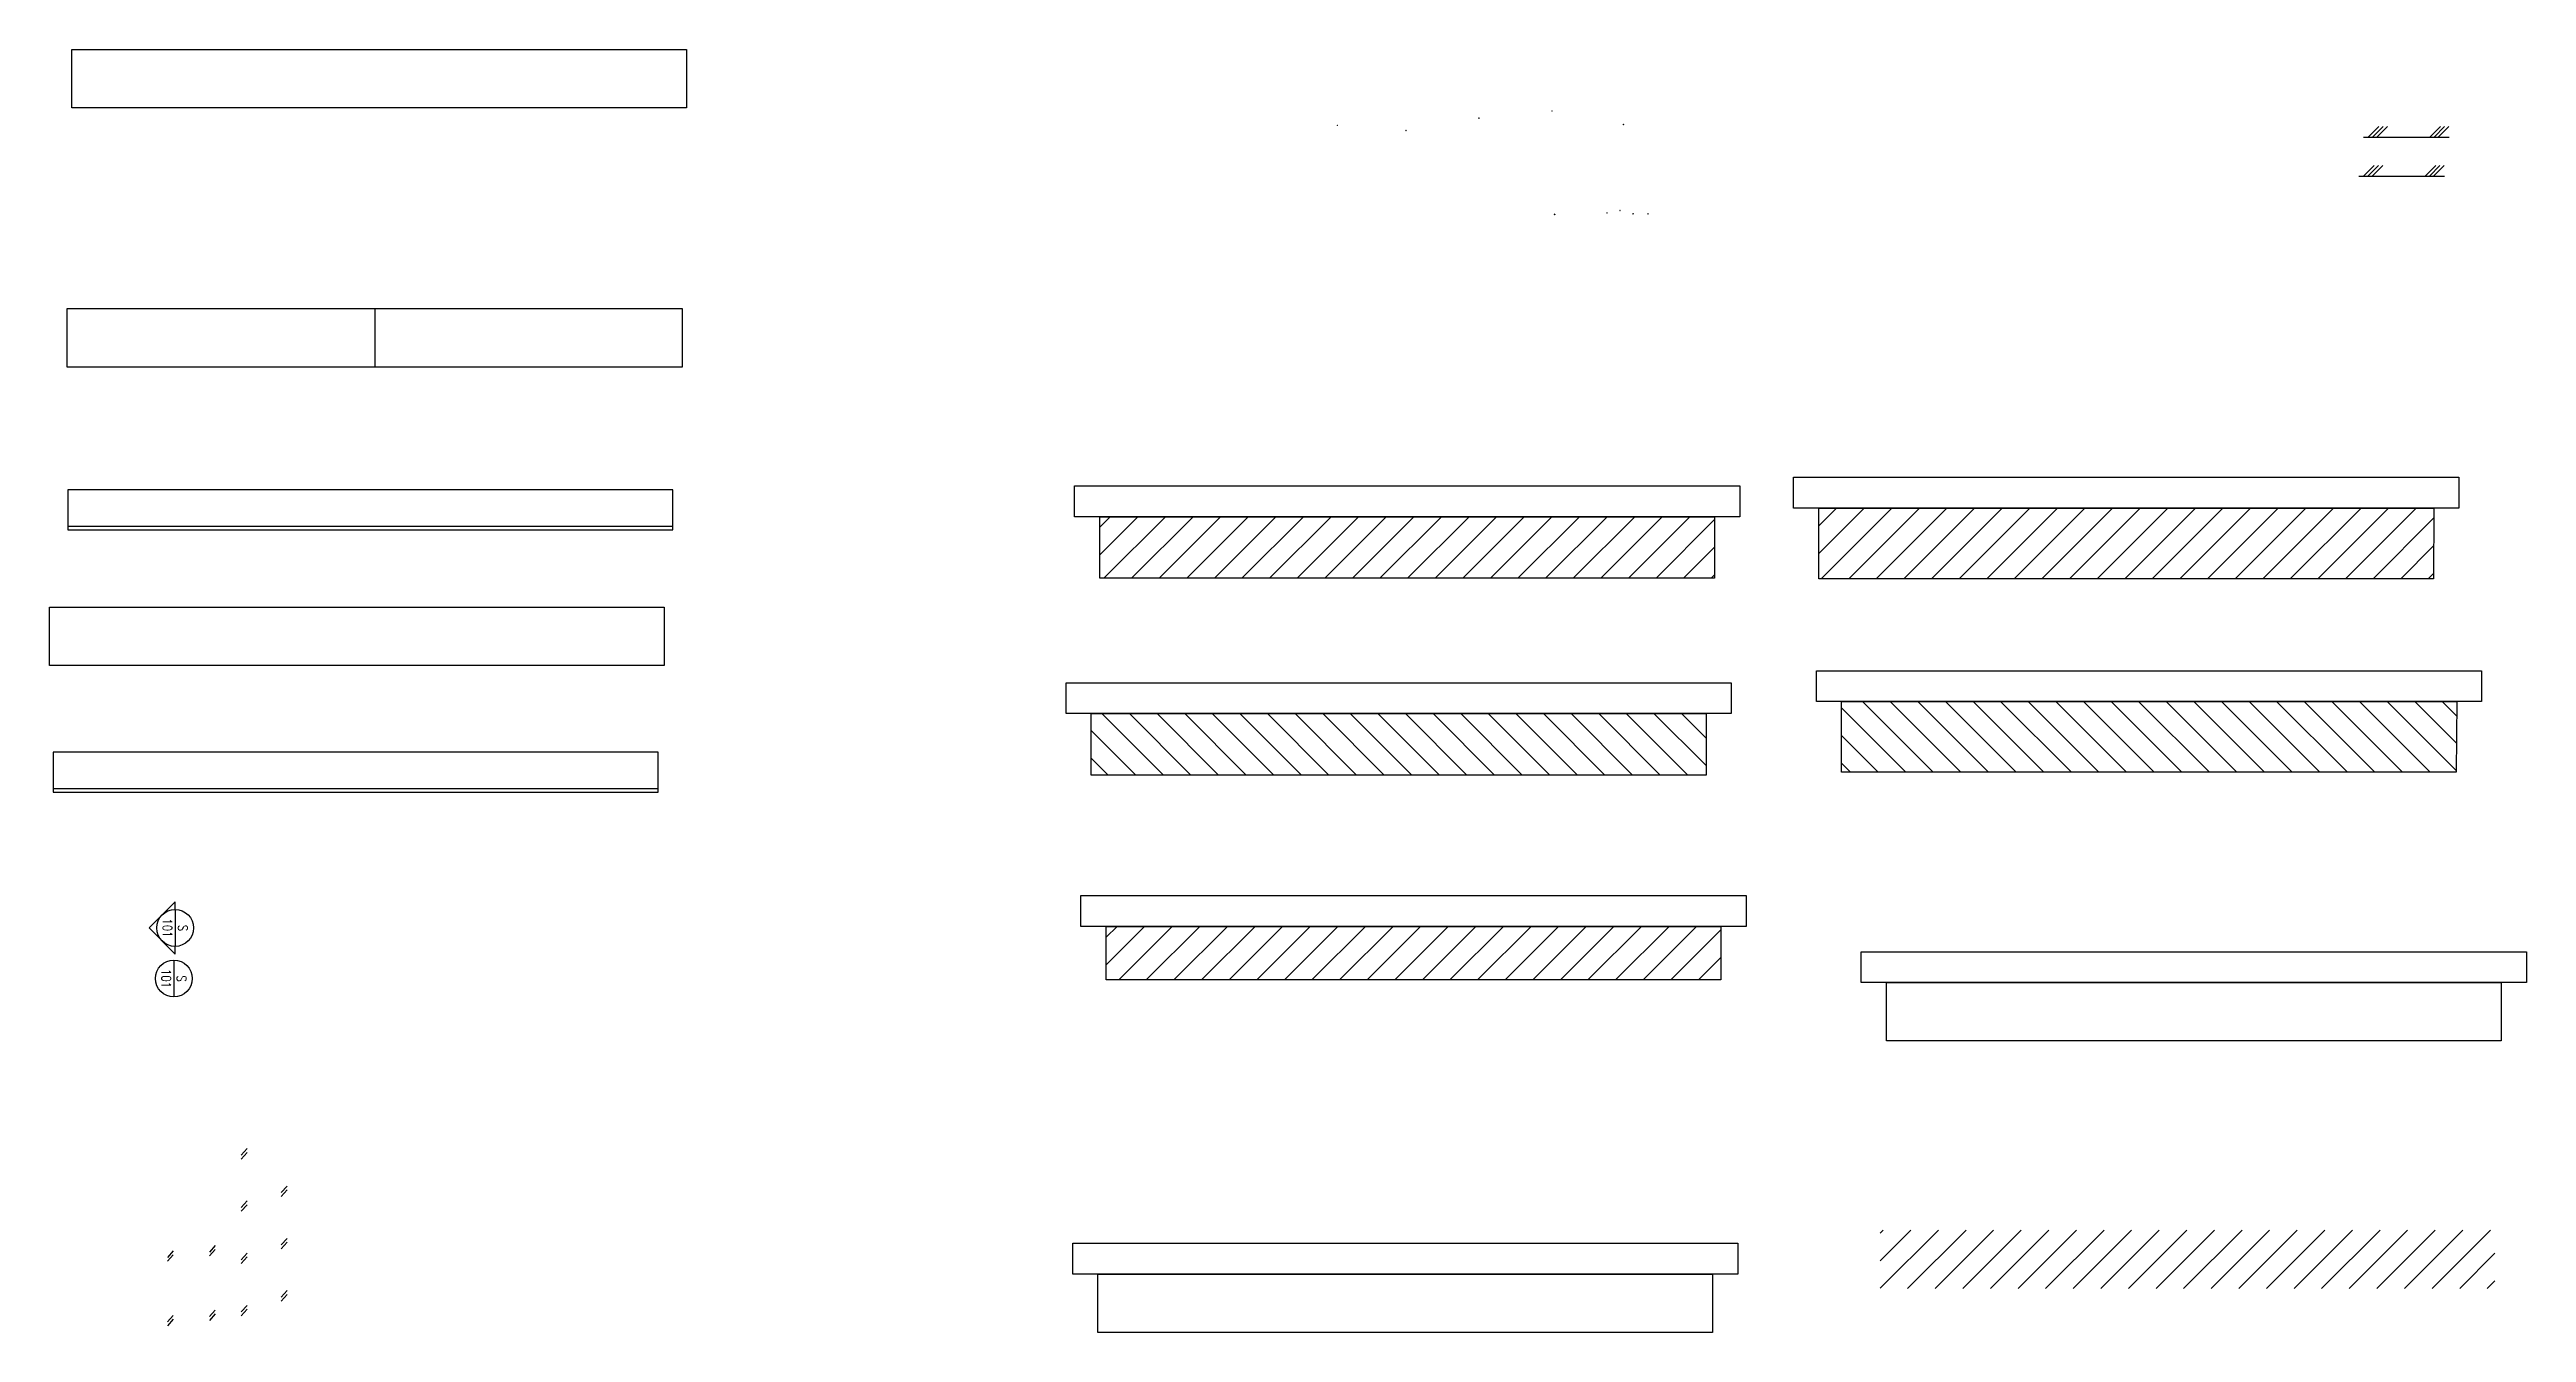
# Model space of a CAD drawing. Header units: inches. Extents: x 0 to 357596, y -35 to 212559.
# Drawn here: x 5092 to 45384, y 46726 to 67595 of the extents above; entities that cross this region are included whole.
import ezdxf
from ezdxf.enums import TextEntityAlignment as Align

# ---------------------------------------------------------------- set-up
doc = ezdxf.new("R2010")
doc.units = ezdxf.units.IN
doc.header["$LTSCALE"] = 10
doc.header["$MEASUREMENT"] = 0
for name, color, linetype in [('_P15_製品', 4, 'Continuous'), ('_ハッチング', 5, 'Continuous'), ('_製品', 4, 'Continuous'), ('_躯体', 8, 'Continuous')]:
    doc.layers.add(name, color=color, linetype=linetype)
doc.styles.add('OKAMURA', font='simplex8.shx', dxfattribs={"width": 0.7, "bigfont": 'BIGFONT.shx'})
pattern_1 = [(45, (258209.89, 5004.84), (-22.4506403, 22.4506403), [])]
pattern_2 = [(135, (256080.673, 4793.525), (-22.4506403, -22.4506403), [])]

# ---------------------------------------------------------------- blocks, each defined once
blk = doc.blocks.new('P_WALL')
at = {"layer": '_躯体'}
for p, q in [((0, 63), (-95, -44)), ((0, 0), (-95, -107))]:
    blk.add_line(p, q, dxfattribs=at)
blk = doc.blocks.new('*U361')
at = {"layer": '_躯体'}
for p in [(95.4479, 1500), (95.4479, 450)]:
    blk.add_blockref('P_WALL', p, dxfattribs=at)
blk = doc.blocks.new('*U363')
at = {"layer": '_躯体'}
for p in [(0, 1500), (0, 450)]:
    blk.add_blockref('P_WALL', p, dxfattribs=at)
blk = doc.blocks.new('*U36')
at = {"layer": '_製品'}
blk.add_lwpolyline([(1000, 0), (0, 0), (0, 95), (1000, 95)], close=True, dxfattribs=at)
blk = doc.blocks.new('RAIL_T_FRONT_VIEW')
at = {"layer": '_製品'}
blk.add_line((0, 95), (0, 0), dxfattribs=at)
blk.add_lwpolyline([(500, 0), (-500, 0), (-500, 95), (500, 95)], close=True, dxfattribs=at)
blk = doc.blocks.new('PARTITION_RAIL_FRONT_VIEW')
at = {"layer": '_製品'}
blk.add_lwpolyline([(1000, 0), (0, 0), (0, 95), (1000, 95)], close=True, dxfattribs=at)
blk = doc.blocks.new('PARTION_RAIL_TYPE_SIDE_VIEW')
at = {"color": 0, "linetype": 'ByBlock'}
for p, q in [((-10, 13), (-10, 6)), ((10, 6), (-10, 6)), ((7, 14), (-7, 14)), ((-5, 18), (-4, 19)), ((-5, 18), (-5, 16)), ((-5, 18), (-5, -1)), ((-5, 18), (5, 18)), ((-5, 13), (-5, 6)), ((3, 19), (-4, 19)), ((-4, -1), (-4, 18)), ((-4, 16), (-4, 18)), ((3, 19), (5, 18)), ((4, 18), (4, 16)), ((4, 18), (4, -1)), ((5, 18), (5, 16)), ((5, 18), (5, -1)), ((5, 13), (5, 6)), ((10, 13), (10, 6)), ((-13, -45), (-13, -54)), ((-12, -26), (-12, -22)), ((-5, -1), (-7, -2)), ((-7, -3), (-7, -2)), ((-5, -1), (5, -1)), ((-2, -1), (0, -2)), ((2, -1), (0, -2)), ((0, -3), (0, -2)), ((5, -1), (7, -2)), ((7, -3), (7, -2)), ((12, -26), (12, -22)), ((13, -45), (13, -54))]:
    blk.add_line(p, q, dxfattribs=at)
at = {"color": 1, "linetype": 'ByBlock', "lineweight": 15}
blk.add_line((0, -82), (0, 30), dxfattribs=at)
at = {"color": 0, "linetype": 'ByBlock', "lineweight": 15}
for p, q in [((-43, -87), (-43, -87)), ((-30, -22), (-30, -47)), ((-30, -51), (-30, -73)), ((-30, -78), (-16, -78)), ((-30, -84), (-30, -78)), ((-16, -84), (-30, -84)), ((-15, -48), (-29, -48)), ((-15, -50), (-29, -50)), ((-29, -74), (-14, -74)), ((-19, -18), (-28, -20)), ((-19, -18), (19, -18)), ((-16, -78), (-16, -84)), ((-14, -48), (-14, -50)), ((-13, -77), (-13, -75)), ((-12, -81), (-13, -82)), ((-13, -82), (-13, -83)), ((-13, -83), (-12, -84)), ((-11, -21), (-12, -22)), ((0, -22), (-12, -22)), ((-11, -77), (-12, -77)), ((-10, -81), (-12, -81)), ((-12, -84), (-10, -84)), ((0, -21), (-11, -21)), ((-10, -78), (-10, -81)), ((-10, -87), (-10, -84)), ((-8, -74), (-8, -79)), ((-8, -79), (0, -79)), ((-8, -79), (-8, -79)), ((8, -79), (-8, -79)), ((-6, -101), (-6, -79)), ((10, -21), (0, -21)), ((12, -22), (0, -22)), ((8, -79), (0, -79)), ((6, -101), (6, -79)), ((8, -74), (8, -79)), ((8, -79), (8, -79)), ((10, -21), (12, -22)), ((10, -77), (16, -77)), ((10, -78), (10, -81)), ((10, -81), (12, -81)), ((10, -84), (10, -87)), ((12, -84), (10, -84)), ((12, -81), (13, -82)), ((13, -83), (12, -84)), ((13, -82), (13, -83)), ((14, -49), (14, -50)), ((15, -50), (28, -50)), ((16, -84), (16, -78)), ((28, -84), (16, -84)), ((17, -46), (28, -45)), ((19, -18), (28, -20)), ((30, -22), (30, -43)), ((30, -53), (30, -82))]:
    blk.add_line(p, q, dxfattribs=at)
at = {"color": 0, "linetype": 'ByBlock', "lineweight": 30}
for p, q in [((-25, -26), (-25, -43)), ((-25, -26), (25, -26)), ((-25, -54), (-25, -72)), ((-25, -54), (25, -54)), ((-23, -45), (23, -45)), ((-23, -74), (23, -74)), ((25, -43), (25, -26)), ((25, -72), (25, -54))]:
    blk.add_line(p, q, dxfattribs=at)
at = {"color": 0, "linetype": 'ByBlock', "lineweight": 15}
for points in [[(-33, -84), (-33, -16, -0.41421356), (-32, -15), (-31, -15, 0.41499879), (-30, -14), (-30, 0, -0.41421356), (-29, 0), (-20, 0), (-20, -3), (-26, -3, 0.41421356), (-26, -4), (-26, -14, 0.41421356), (-25, -15), (0, -15), (0, -15), (0, -15), (25, -15, 0.41421356), (26, -14), (26, -4, 0.41421356), (26, -3), (20, -3), (20, 0), (29, 0, -0.41421356), (30, 0), (30, -14, 0.41499879), (31, -15), (32, -15, -0.41421356), (33, -16), (33, -84)], [(-11, -87), (-11, -87, -0.22638396), (-12, -87), (-12, -87, 0.47722558), (-12, -87), (-12, -87, -0.47722558), (-13, -87), (-13, -87, 0.47722558), (-13, -87), (-13, -87, -0.47722558), (-14, -87), (-14, -87, 0.47722558), (-14, -87), (-14, -87, -0.47722558), (-15, -87), (-15, -87, 0.47722558), (-15, -87), (-15, -87, -0.47722558), (-16, -87), (-16, -87, 0.47722558), (-16, -87), (-16, -87, -0.47722558), (-17, -87), (-17, -87, 0.47722558), (-17, -87), (-17, -87, -0.47722558), (-18, -87), (-18, -87, 0.47722558), (-18, -87), (-18, -87, -0.47722558), (-19, -87), (-19, -87, 0.47722558), (-19, -87), (-19, -87, -0.47722558), (-20, -87), (-20, -87, 0.47722558), (-20, -87), (-20, -87, -0.47722558), (-21, -87), (-21, -87, 0.47722558), (-21, -87), (-21, -87, -0.47722558), (-22, -87), (-22, -87, 0.47722558), (-22, -87), (-22, -87, -0.47722558), (-23, -87), (-23, -87, 0.47722558), (-23, -87), (-23, -87, -0.47722558), (-24, -87), (-24, -87, 0.47722558), (-24, -87), (-24, -87, -0.47722558), (-25, -87), (-25, -87, 0.47722558), (-25, -87), (-25, -87, -0.47722558), (-26, -87), (-26, -87, 0.47722558), (-26, -87), (-26, -87, -0.47722558), (-27, -87), (-27, -87, 0.47722558), (-27, -87), (-27, -87, -0.47722558), (-28, -87), (-28, -87, 0.47722558), (-28, -87), (-28, -87, -0.47722558), (-29, -87), (-29, -87, 0.47722558), (-29, -87), (-29, -87, -0.47722558), (-30, -87), (-30, -87, 0.47722558), (-30, -87), (-30, -87, -0.47722558), (-31, -87), (-31, -87, 0.47722558), (-31, -87), (-31, -87, -0.47722558), (-32, -87), (-32, -87, 0.47722558), (-32, -87), (-32, -87, -0.47722558), (-33, -87), (-33, -87, 0.47722558), (-33, -87), (-33, -87, -0.47722558), (-34, -87), (-34, -87, 0.47722558), (-34, -87), (-34, -87, -0.47722558), (-35, -87), (-35, -87, 0.47722558), (-35, -87), (-35, -87, -0.47722558), (-36, -87), (-36, -87, 0.47722558), (-36, -87), (-36, -87, -0.47722558), (-37, -87), (-37, -87, 0.47722558), (-37, -87), (-37, -87, -0.47722558), (-38, -87), (-38, -87, 0.47722558), (-38, -87), (-38, -87, -0.47722558), (-39, -87), (-39, -87, 0.47722558), (-39, -87), (-39, -87, -0.47722558), (-40, -87), (-40, -87, 0.47722558), (-40, -87), (-40, -87, -0.47722558), (-41, -87), (-41, -87, 0.47722558), (-41, -87), (-41, -87, -0.47722558), (-42, -87), (-42, -87, 0.47722558), (-42, -87), (-42, -87, -0.47722558), (-43, -87), (-43, -87, 0.47722558), (-43, -87), (-43, -87, -0.22638395), (-43, -87), (-45, -87, -0.41421356), (-45, -87), (-45, -82, -0.41421356), (-45, -82), (-43, -82, -0.41421356), (-42, -82), (-42, -85), (-34, -85, 0.41421356), (-33, -84)], [(10, -87), (11, -87, 0.22638395), (12, -87), (12, -87, -0.47722558), (12, -87), (12, -87, 0.47722558), (13, -87), (13, -87, -0.47722558), (13, -87), (13, -87, 0.47722558), (14, -87), (14, -87, -0.47722558), (14, -87), (14, -87, 0.47722558), (15, -87), (15, -87, -0.47722558), (15, -87), (15, -87, 0.47722558), (16, -87), (16, -87, -0.47722558), (16, -87), (16, -87, 0.47722558), (17, -87), (17, -87, -0.47722558), (17, -87), (17, -87, 0.47722558), (18, -87), (18, -87, -0.47722558), (18, -87), (18, -87, 0.47722558), (19, -87), (19, -87, -0.47722558), (19, -87), (19, -87, 0.47722558), (20, -87), (20, -87, -0.47722558), (20, -87), (20, -87, 0.47722558), (21, -87), (21, -87, -0.47722558), (21, -87), (21, -87, 0.47722558), (22, -87), (22, -87, -0.47722558), (22, -87), (22, -87, 0.47722558), (23, -87), (23, -87, -0.47722558), (23, -87), (23, -87, 0.47722558), (24, -87), (24, -87, -0.47722558), (24, -87), (24, -87, 0.47722558), (25, -87), (25, -87, -0.47722558), (25, -87), (25, -87, 0.47722558), (26, -87), (26, -87, -0.47722558), (26, -87), (26, -87, 0.47722558), (27, -87), (27, -87, -0.47722558), (27, -87), (27, -87, 0.47722558), (28, -87), (28, -87, -0.47722558), (28, -87), (28, -87, 0.47722558), (29, -87), (29, -87, -0.47722558), (29, -87), (29, -87, 0.47722558), (30, -87), (30, -87, -0.47722558), (30, -87), (30, -87, 0.47722558), (31, -87), (31, -87, -0.47722558), (31, -87), (31, -87, 0.47722558), (32, -87), (32, -87, -0.47722558), (32, -87), (32, -87, 0.47722558), (33, -87), (33, -87, -0.47722558), (33, -87), (33, -87, 0.47722558), (34, -87), (34, -87, -0.47722558), (34, -87), (34, -87, 0.47722558), (35, -87), (35, -87, -0.47722558), (35, -87), (35, -87, 0.47722558), (36, -87), (36, -87, -0.47722558), (36, -87), (36, -87, 0.47722558), (37, -87), (37, -87, -0.47722558), (37, -87), (37, -87, 0.47722558), (38, -87), (38, -87, -0.47722558), (38, -87), (38, -87, 0.47722558), (39, -87), (39, -87, -0.47722558), (39, -87), (39, -87, 0.47722558), (40, -87), (40, -87, -0.47722558), (40, -87), (40, -87, 0.47722558), (41, -87), (41, -87, -0.47722558), (41, -87), (41, -87, 0.47722558), (42, -87), (42, -87, -0.47722558), (42, -87), (42, -87, 0.47722558), (43, -87), (43, -87, -0.47722558), (43, -87), (43, -87, 0.22638396), (43, -87), (45, -87, 0.41421356), (45, -87), (45, -82, 0.41421356), (45, -82), (43, -82, 0.41421356), (42, -82), (42, -85), (34, -85, -0.41421356), (33, -84)]]:
    blk.add_lwpolyline(points, format="xyb", dxfattribs=at)
at = {"color": 0, "linetype": 'ByBlock'}
blk.add_lwpolyline([(-24, -9), (-24, -3), (24, -3), (24, -9)], close=True, dxfattribs=at)
for centre, radius, start, end in [((-7, 11), 2.83, 29.817219, 149.826916), ((0, 5), 9.21, 57.79351, 122.206512), ((7, 11), 2.83, 29.995131, 150.004827), ((0, 1), 14.6, 221.11209, 318.88791)]:
    blk.add_arc(centre, radius, start, end, dxfattribs=at)
at = {"color": 0, "linetype": 'ByBlock', "lineweight": 15}
for centre, radius, start, end in [((-43, -87), 0.2, 38.97666, 141.02334), ((-28, -22), 2, 98.8, 180), ((-29, -47), 0.5, 180, 270), ((-29, -51), 0.5, 90, 180), ((-29, -73), 0.5, 180, 267), ((-15, -48), 0.5, 0, 90), ((-15, -50), 0.5, 270, 0), ((-14, -75), 1, 0, 87), ((-12, -77), 0.5, 180, 270), ((-11, -78), 0.5, 360, 90), ((-10, -81), 0.229, 240, 360), ((-10, -84), 0.229, 0, 120), ((-11, -87), 0.5, 270, 0), ((10, -78), 0.5, 90, 180), ((10, -81), 0.229, 180, 300), ((10, -84), 0.229, 60, 180), ((10, -87), 0.5, 180, 270), ((17, -49), 3, 93, 180), ((15, -50), 0.5, 180, 270), ((16, -78), 0.5, 0, 90), ((28, -22), 2, 0, 81.2), ((28, -43), 2, 273, 0), ((28, -53), 2, 360, 90), ((28, -82), 2, 270, 360)]:
    blk.add_arc(centre, radius, start, end, dxfattribs=at)
at = {"color": 0, "linetype": 'ByBlock', "lineweight": 30}
for centre, start, end in [((-23, -43), 180, 270), ((-23, -72), 180, 270), ((23, -43), 270, 0), ((23, -72), 270, 0)]:
    blk.add_arc(centre, 2, start, end, dxfattribs=at)
at = {"color": 1, "linetype": 'ByBlock', "lineweight": 15}
for p in [(0, 0), (0, -82)]:
    blk.add_point(p, dxfattribs=at)
blk = doc.blocks.new('*U41')
blk.add_line((0, 6), (984, 6))
blk.add_lwpolyline([(0, 0), (984, 0), (984, 65), (0, 65)], close=True)
blk = doc.blocks.new('*U224')
at = {"color": 1, "linetype": 'ByBlock', "lineweight": 15}
blk.add_line((0, -90), (0, 30), dxfattribs=at)
at = {"color": 0, "linetype": 'ByBlock', "lineweight": 15}
for points in [[(-5, 13, 0.57740669), (-10, 13)], [(5, 13, 0.28869663), (-5, 13)], [(10, 13, 0.57740668), (5, 13)], [(-38, -95), (-38, -95), (-39, -95, -0.47722558), (-39, -95), (-40, -95), (-40, -95, -0.47722558), (-40, -95), (-40, -95), (-41, -95, -0.47722558), (-41, -95), (-42, -95), (-42, -95, -0.47722558), (-42, -95), (-42, -95), (-43, -95, -0.47722558), (-43, -95), (-44, -95), (-44, -95, -0.47722558), (-44, -95), (-44, -95), (-45, -95, -0.47722558), (-45, -95), (-45, -95), (-46, -95, -0.47722558), (-46, -95), (-46, -95), (-47, -95, -0.47722558), (-47, -95), (-48, -95), (-48, -95, -0.47722558), (-48, -95), (-48, -95), (-49, -95, -0.47722558), (-49, -95), (-50, -95), (-50, -95, -0.47722558), (-50, -95), (-50, -95), (-51, -95, -0.47722558), (-51, -95), (-52, -95), (-52, -95, -0.47722558), (-52, -95), (-52, -95), (-53, -95, -0.47722558), (-53, -95), (-54, -95), (-54, -95, -0.22638396), (-54, -95), (-55, -95, -0.41421356), (-55, -95), (-55, -90, -0.41421356), (-55, -90), (-53, -90, -0.41421356), (-52, -90), (-52, -93), (-41, -93, 0.41421356), (-40, -92), (-40, -17, -0.41421356), (-39, -16), (-34, -16, 0.41421356), (-32, -15), (-32, 0, -0.41421356), (-32, 0), (-18, 0), (-18, -4), (-25, -4, 0.41421356), (-26, -5), (-26, -15, 0.41421356), (-25, -16), (0, -16), (0, -16), (0, -16), (25, -16, 0.41421356), (26, -15), (26, -5, 0.41421356), (25, -4), (18, -4), (18, 0), (32, 0, -0.41421356), (32, 0), (32, -15, 0.41421356), (34, -16), (39, -16, -0.41421356), (40, -17), (40, -93), (52, -93), (52, -90, -0.41421356), (53, -90), (55, -90, -0.41421356), (55, -90), (55, -95, -0.41421356), (55, -95), (54, -95, -0.22638395), (54, -95), (54, -95), (53, -95, -0.47722558), (53, -95), (52, -95), (52, -95, -0.47722558), (52, -95), (52, -95), (51, -95, -0.47722558), (51, -95), (50, -95), (50, -95, -0.47722558), (50, -95), (50, -95), (49, -95, -0.47722558), (49, -95), (48, -95), (48, -95, -0.47722558), (48, -95), (48, -95), (47, -95, -0.47722558), (47, -95), (46, -95), (46, -95, -0.47722558), (46, -95), (46, -95), (45, -95, -0.47722558), (45, -95), (44, -95), (44, -95, -0.47722558), (44, -95), (44, -95), (43, -95, -0.47722558), (43, -95), (42, -95), (42, -95, -0.47722558), (42, -95), (42, -95), (41, -95, -0.47722558), (41, -95), (40, -95), (40, -95, -0.47722558), (40, -95), (40, -95), (39, -95, -0.47722558), (39, -95), (38, -95), (38, -95, -0.47722558), (38, -95)], [(-37, -95), (-38, -95), (-38, -95, -0.47722558), (-38, -95)], [(-36, -95), (-36, -95), (-37, -95, -0.47722558), (-37, -95)], [(-35, -95), (-36, -95), (-36, -95, -0.47722558), (-36, -95)], [(-34, -95), (-34, -95), (-35, -95, -0.47722558), (-35, -95)], [(-10, -89, 0.57735027), (-10, -88), (-10, -85, 0.38386404), (-10, -85), (-34, -82), (-34, -67), (-34, -66), (-34, -57, -0.41421356), (-32, -55), (-16, -55, 0.41421356), (-15, -54), (-15, -52, 0.41421356), (-16, -52), (-32, -52, -0.41421356), (-34, -50), (-34, -46), (-34, -45), (-34, -35), (-34, -34), (-34, -24, -0.36991123), (-33, -22), (-22, -20), (22, -20), (33, -22, -0.36991123), (34, -24), (34, -34), (34, -35), (34, -45), (34, -46), (34, -47, -0.38386404), (33, -49), (19, -51, 0.38386404), (15, -55), (15, -57, 0.41421356), (16, -57), (32, -57, -0.41421356), (34, -59), (34, -66), (34, -67), (34, -78), (36, -80), (36, -91, -0.41421356), (35, -92), (18, -92), (18, -86, 0.41421356), (16, -85), (10, -85, 0.41421356), (10, -86), (10, -88, 0.57735027), (10, -89), (12, -88), (14, -89), (14, -91), (12, -92), (10, -91)], [(-33, -95), (-34, -95), (-34, -95, -0.47722558), (-34, -95)], [(-32, -95), (-32, -95), (-33, -95, -0.47722558), (-33, -95)], [(-32, -32), (-32, -47, 0.41421356), (-30, -49), (0, -49), (30, -49, 0.41421356), (32, -47), (32, -32)], [(-31, -95), (-32, -95), (-32, -95, -0.47722558), (-32, -95)], [(-30, -95), (-30, -95), (-31, -95, -0.47722558), (-31, -95)], [(-29, -95), (-30, -95), (-30, -95, -0.47722558), (-30, -95)], [(-28, -95), (-28, -95), (-29, -95, -0.47722558), (-29, -95)], [(-27, -95), (-28, -95), (-28, -95, -0.47722558), (-28, -95)], [(-26, -95), (-26, -95), (-27, -95, -0.47722558), (-27, -95)], [(-25, -95), (-26, -95), (-26, -95, -0.47722558), (-26, -95)], [(-24, -95), (-24, -95), (-25, -95, -0.47722558), (-25, -95)], [(-23, -95), (-24, -95), (-24, -95, -0.47722558), (-24, -95)], [(-22, -95), (-22, -95), (-23, -95, -0.47722558), (-23, -95)], [(-21, -95), (-22, -95), (-22, -95, -0.47722558), (-22, -95)], [(-20, -95), (-20, -95), (-21, -95, -0.47722558), (-21, -95)], [(-19, -95), (-20, -95), (-20, -95, -0.47722558), (-20, -95)], [(-18, -95), (-18, -95), (-19, -95, -0.47722558), (-19, -95)], [(-17, -95), (-18, -95), (-18, -95, -0.47722558), (-18, -95)], [(-16, -95), (-16, -95), (-17, -95, -0.47722558), (-17, -95)], [(-15, -95), (-16, -95), (-16, -95, -0.47722558), (-16, -95)], [(-14, -95), (-14, -95), (-15, -95, -0.47722558), (-15, -95)], [(-12, -95, 0.22638396), (-12, -95), (-10, -95, 0.41421356), (-10, -95), (-10, -92, 0.57735027), (-10, -91), (-12, -92), (-14, -91), (-14, -89), (-12, -88), (-10, -89)], [(-13, -95), (-14, -95), (-14, -95, -0.47722558), (-14, -95)], [(-12, -95), (-12, -95), (-13, -95, -0.47722558), (-13, -95)], [(-11, -10, 0.45454545), (11, -10)], [(-6, -100, -0.11643382), (-6, -100), (-6, -88)], [(-6, -102, 0.11643382), (-6, -101)], [(6, -100, 0.11643382), (6, -100), (6, -88)], [(6, -101, 0.11643382), (6, -102)], [(10, -91, 0.57735027), (10, -92), (10, -95, 0.41421356), (10, -95), (12, -95, 0.22638395), (12, -95), (12, -95), (13, -95)], [(13, -95, 0.47722558), (13, -95), (14, -95), (14, -95)], [(14, -95, 0.47722558), (14, -95), (14, -95), (15, -95)], [(15, -95, 0.47722558), (15, -95), (16, -95), (16, -95)], [(16, -95, 0.47722558), (16, -95), (16, -95), (17, -95)], [(17, -95, 0.47722558), (17, -95), (18, -95), (18, -95)], [(18, -95, 0.47722558), (18, -95), (18, -95), (19, -95)], [(19, -95, 0.47722558), (19, -95), (20, -95), (20, -95)], [(20, -95, 0.47722558), (20, -95), (20, -95), (21, -95)], [(21, -95, 0.47722558), (21, -95), (22, -95), (22, -95)], [(22, -95, 0.47722558), (22, -95), (22, -95), (23, -95)], [(23, -95, 0.47722558), (23, -95), (24, -95), (24, -95)], [(24, -95, 0.47722558), (24, -95), (24, -95), (25, -95)], [(25, -95, 0.47722558), (25, -95), (26, -95), (26, -95)], [(26, -95, 0.47722558), (26, -95), (26, -95), (27, -95)], [(27, -95, 0.47722558), (27, -95), (28, -95), (28, -95)], [(28, -95, 0.47722558), (28, -95), (28, -95), (29, -95)], [(29, -95, 0.47722558), (29, -95), (30, -95), (30, -95)], [(30, -95, 0.47722558), (30, -95), (30, -95), (31, -95)], [(31, -95, 0.47722558), (31, -95), (32, -95), (32, -95)], [(32, -95, 0.47722558), (32, -95), (32, -95), (33, -95)], [(33, -95, 0.47722558), (33, -95), (34, -95), (34, -95)], [(34, -95, 0.47722558), (34, -95), (34, -95), (35, -95)], [(35, -95, 0.47722558), (35, -95), (36, -95), (36, -95)], [(36, -95, 0.47722558), (36, -95), (36, -95), (37, -95)], [(37, -95, 0.47722558), (37, -95), (38, -95), (38, -95)]]:
    blk.add_lwpolyline(points, format="xyb", dxfattribs=at)
for points in [[(10, 13), (10, 6), (-10, 6), (-10, 13)], [(7, 14), (-7, 14)], [(4, 14), (4, 20), (-4, 20), (-5, 18), (5, 18), (5, 14)], [(-5, 18), (-5, 14)], [(-5, 13), (-5, 6)], [(-5, 6), (-5, -2), (5, -2), (7, -3), (7, -4)], [(-4, 14), (-4, 20)], [(-4, -2), (-4, 6)], [(4, 20), (5, 18)], [(4, 6), (4, -2)], [(5, 13), (5, 6)], [(5, 6), (5, -2)], [(32, -66), (26, -64), (0, -64), (-26, -64), (-32, -66)], [(14, -49), (14, -62), (-14, -62), (-14, -49)], [(-12, -24), (-10, -22), (10, -22), (12, -24)], [(-12, -30), (-12, -24), (12, -24), (12, -30)], [(12, -64), (12, -62), (0, -62), (-12, -62), (-12, -64)], [(-8, -83), (-8, -87), (8, -87), (8, -88), (0, -88), (-8, -88), (-8, -87)], [(-5, -2), (-7, -3), (-7, -4)], [(-6, -100), (6, -100)], [(-6, -100), (-6, -101)], [(-6, -109), (-6, -101)], [(-6, -101), (6, -101)], [(-2, -2), (0, -3), (2, -2)], [(0, -4), (0, -3)], [(6, -100), (6, -101)], [(6, -109), (6, -101)], [(8, -83), (8, -87)]]:
    blk.add_lwpolyline(points, dxfattribs=at)
for points in [[(-18, -87), (-18, -92), (-34, -92), (-34, -87)], [(0, -32), (-32, -32), (-26, -30), (0, -30), (26, -30), (32, -32)], [(-24, -10), (-24, -4), (24, -4), (24, -10)]]:
    blk.add_lwpolyline(points, close=True, dxfattribs=at)
blk.add_lwpolyline([(0, -83), (-30, -83, -0.41421356), (-32, -81), (-32, -66), (0, -66), (32, -66), (32, -81, -0.41421356), (30, -83)], format="xyb", close=True, dxfattribs=at)
at = {"color": 1, "linetype": 'ByBlock', "lineweight": 15}
for p in [(0, 0), (0, -90)]:
    blk.add_point(p, dxfattribs=at)
blk = doc.blocks.new('*U225')
at = {"color": 0, "linetype": 'ByBlock'}
for p, q in [((-10, 13), (-10, 6)), ((10, 6), (-10, 6)), ((7, 14), (-7, 14)), ((-5, 18), (-4, 19)), ((-5, 18), (-5, 16)), ((-5, 18), (-5, -1)), ((-5, 18), (5, 18)), ((-5, 13), (-5, 6)), ((3, 19), (-4, 19)), ((-4, -1), (-4, 18)), ((-4, 16), (-4, 18)), ((3, 19), (5, 18)), ((4, 18), (4, 16)), ((4, 18), (4, -1)), ((5, 18), (5, 16)), ((5, 18), (5, -1)), ((5, 13), (5, 6)), ((10, 13), (10, 6)), ((-13, -45), (-13, -54)), ((-12, -26), (-12, -22)), ((-5, -1), (-7, -2)), ((-7, -3), (-7, -2)), ((-5, -1), (5, -1)), ((-2, -1), (0, -2)), ((2, -1), (0, -2)), ((0, -3), (0, -2)), ((5, -1), (7, -2)), ((7, -3), (7, -2)), ((12, -26), (12, -22)), ((13, -45), (13, -54))]:
    blk.add_line(p, q, dxfattribs=at)
at = {"color": 1, "linetype": 'ByBlock', "lineweight": 15}
blk.add_line((0, -82), (0, 30), dxfattribs=at)
at = {"color": 0, "linetype": 'ByBlock', "lineweight": 15}
for p, q in [((-43, -87), (-43, -87)), ((-30, -22), (-30, -47)), ((-30, -51), (-30, -73)), ((-30, -78), (-16, -78)), ((-30, -84), (-30, -78)), ((-16, -84), (-30, -84)), ((-15, -48), (-29, -48)), ((-15, -50), (-29, -50)), ((-29, -74), (-14, -74)), ((-19, -18), (-28, -20)), ((-19, -18), (19, -18)), ((-16, -78), (-16, -84)), ((-14, -48), (-14, -50)), ((-13, -77), (-13, -75)), ((-12, -81), (-13, -82)), ((-13, -82), (-13, -83)), ((-13, -83), (-12, -84)), ((-11, -21), (-12, -22)), ((0, -22), (-12, -22)), ((-11, -77), (-12, -77)), ((-10, -81), (-12, -81)), ((-12, -84), (-10, -84)), ((0, -21), (-11, -21)), ((-10, -78), (-10, -81)), ((-10, -87), (-10, -84)), ((-8, -74), (-8, -79)), ((-8, -79), (0, -79)), ((-8, -79), (-8, -79)), ((8, -79), (-8, -79)), ((-6, -101), (-6, -79)), ((10, -21), (0, -21)), ((12, -22), (0, -22)), ((8, -79), (0, -79)), ((6, -101), (6, -79)), ((8, -74), (8, -79)), ((8, -79), (8, -79)), ((10, -21), (12, -22)), ((10, -77), (16, -77)), ((10, -78), (10, -81)), ((10, -81), (12, -81)), ((10, -84), (10, -87)), ((12, -84), (10, -84)), ((12, -81), (13, -82)), ((13, -83), (12, -84)), ((13, -82), (13, -83)), ((14, -49), (14, -50)), ((15, -50), (28, -50)), ((16, -84), (16, -78)), ((28, -84), (16, -84)), ((17, -46), (28, -45)), ((19, -18), (28, -20)), ((30, -22), (30, -43)), ((30, -53), (30, -82))]:
    blk.add_line(p, q, dxfattribs=at)
at = {"color": 0, "linetype": 'ByBlock', "lineweight": 30}
for p, q in [((-25, -26), (-25, -43)), ((-25, -26), (25, -26)), ((-25, -54), (-25, -72)), ((-25, -54), (25, -54)), ((-23, -45), (23, -45)), ((-23, -74), (23, -74)), ((25, -43), (25, -26)), ((25, -72), (25, -54))]:
    blk.add_line(p, q, dxfattribs=at)
at = {"color": 0, "linetype": 'ByBlock', "lineweight": 15}
for points in [[(-33, -84), (-33, -16, -0.41421356), (-32, -15), (-31, -15, 0.41499879), (-30, -14), (-30, 0, -0.41421356), (-29, 0), (-20, 0), (-20, -3), (-26, -3, 0.41421356), (-26, -4), (-26, -14, 0.41421356), (-25, -15), (0, -15), (0, -15), (0, -15), (25, -15, 0.41421356), (26, -14), (26, -4, 0.41421356), (26, -3), (20, -3), (20, 0), (29, 0, -0.41421356), (30, 0), (30, -14, 0.41499879), (31, -15), (32, -15, -0.41421356), (33, -16), (33, -84)], [(-11, -87), (-11, -87, -0.22638396), (-12, -87), (-12, -87, 0.47722558), (-12, -87), (-12, -87, -0.47722558), (-13, -87), (-13, -87, 0.47722558), (-13, -87), (-13, -87, -0.47722558), (-14, -87), (-14, -87, 0.47722558), (-14, -87), (-14, -87, -0.47722558), (-15, -87), (-15, -87, 0.47722558), (-15, -87), (-15, -87, -0.47722558), (-16, -87), (-16, -87, 0.47722558), (-16, -87), (-16, -87, -0.47722558), (-17, -87), (-17, -87, 0.47722558), (-17, -87), (-17, -87, -0.47722558), (-18, -87), (-18, -87, 0.47722558), (-18, -87), (-18, -87, -0.47722558), (-19, -87), (-19, -87, 0.47722558), (-19, -87), (-19, -87, -0.47722558), (-20, -87), (-20, -87, 0.47722558), (-20, -87), (-20, -87, -0.47722558), (-21, -87), (-21, -87, 0.47722558), (-21, -87), (-21, -87, -0.47722558), (-22, -87), (-22, -87, 0.47722558), (-22, -87), (-22, -87, -0.47722558), (-23, -87), (-23, -87, 0.47722558), (-23, -87), (-23, -87, -0.47722558), (-24, -87), (-24, -87, 0.47722558), (-24, -87), (-24, -87, -0.47722558), (-25, -87), (-25, -87, 0.47722558), (-25, -87), (-25, -87, -0.47722558), (-26, -87), (-26, -87, 0.47722558), (-26, -87), (-26, -87, -0.47722558), (-27, -87), (-27, -87, 0.47722558), (-27, -87), (-27, -87, -0.47722558), (-28, -87), (-28, -87, 0.47722558), (-28, -87), (-28, -87, -0.47722558), (-29, -87), (-29, -87, 0.47722558), (-29, -87), (-29, -87, -0.47722558), (-30, -87), (-30, -87, 0.47722558), (-30, -87), (-30, -87, -0.47722558), (-31, -87), (-31, -87, 0.47722558), (-31, -87), (-31, -87, -0.47722558), (-32, -87), (-32, -87, 0.47722558), (-32, -87), (-32, -87, -0.47722558), (-33, -87), (-33, -87, 0.47722558), (-33, -87), (-33, -87, -0.47722558), (-34, -87), (-34, -87, 0.47722558), (-34, -87), (-34, -87, -0.47722558), (-35, -87), (-35, -87, 0.47722558), (-35, -87), (-35, -87, -0.47722558), (-36, -87), (-36, -87, 0.47722558), (-36, -87), (-36, -87, -0.47722558), (-37, -87), (-37, -87, 0.47722558), (-37, -87), (-37, -87, -0.47722558), (-38, -87), (-38, -87, 0.47722558), (-38, -87), (-38, -87, -0.47722558), (-39, -87), (-39, -87, 0.47722558), (-39, -87), (-39, -87, -0.47722558), (-40, -87), (-40, -87, 0.47722558), (-40, -87), (-40, -87, -0.47722558), (-41, -87), (-41, -87, 0.47722558), (-41, -87), (-41, -87, -0.47722558), (-42, -87), (-42, -87, 0.47722558), (-42, -87), (-42, -87, -0.47722558), (-43, -87), (-43, -87, 0.47722558), (-43, -87), (-43, -87, -0.22638395), (-43, -87), (-45, -87, -0.41421356), (-45, -87), (-45, -82, -0.41421356), (-45, -82), (-43, -82, -0.41421356), (-42, -82), (-42, -85), (-34, -85, 0.41421356), (-33, -84)], [(10, -87), (11, -87, 0.22638395), (12, -87), (12, -87, -0.47722558), (12, -87), (12, -87, 0.47722558), (13, -87), (13, -87, -0.47722558), (13, -87), (13, -87, 0.47722558), (14, -87), (14, -87, -0.47722558), (14, -87), (14, -87, 0.47722558), (15, -87), (15, -87, -0.47722558), (15, -87), (15, -87, 0.47722558), (16, -87), (16, -87, -0.47722558), (16, -87), (16, -87, 0.47722558), (17, -87), (17, -87, -0.47722558), (17, -87), (17, -87, 0.47722558), (18, -87), (18, -87, -0.47722558), (18, -87), (18, -87, 0.47722558), (19, -87), (19, -87, -0.47722558), (19, -87), (19, -87, 0.47722558), (20, -87), (20, -87, -0.47722558), (20, -87), (20, -87, 0.47722558), (21, -87), (21, -87, -0.47722558), (21, -87), (21, -87, 0.47722558), (22, -87), (22, -87, -0.47722558), (22, -87), (22, -87, 0.47722558), (23, -87), (23, -87, -0.47722558), (23, -87), (23, -87, 0.47722558), (24, -87), (24, -87, -0.47722558), (24, -87), (24, -87, 0.47722558), (25, -87), (25, -87, -0.47722558), (25, -87), (25, -87, 0.47722558), (26, -87), (26, -87, -0.47722558), (26, -87), (26, -87, 0.47722558), (27, -87), (27, -87, -0.47722558), (27, -87), (27, -87, 0.47722558), (28, -87), (28, -87, -0.47722558), (28, -87), (28, -87, 0.47722558), (29, -87), (29, -87, -0.47722558), (29, -87), (29, -87, 0.47722558), (30, -87), (30, -87, -0.47722558), (30, -87), (30, -87, 0.47722558), (31, -87), (31, -87, -0.47722558), (31, -87), (31, -87, 0.47722558), (32, -87), (32, -87, -0.47722558), (32, -87), (32, -87, 0.47722558), (33, -87), (33, -87, -0.47722558), (33, -87), (33, -87, 0.47722558), (34, -87), (34, -87, -0.47722558), (34, -87), (34, -87, 0.47722558), (35, -87), (35, -87, -0.47722558), (35, -87), (35, -87, 0.47722558), (36, -87), (36, -87, -0.47722558), (36, -87), (36, -87, 0.47722558), (37, -87), (37, -87, -0.47722558), (37, -87), (37, -87, 0.47722558), (38, -87), (38, -87, -0.47722558), (38, -87), (38, -87, 0.47722558), (39, -87), (39, -87, -0.47722558), (39, -87), (39, -87, 0.47722558), (40, -87), (40, -87, -0.47722558), (40, -87), (40, -87, 0.47722558), (41, -87), (41, -87, -0.47722558), (41, -87), (41, -87, 0.47722558), (42, -87), (42, -87, -0.47722558), (42, -87), (42, -87, 0.47722558), (43, -87), (43, -87, -0.47722558), (43, -87), (43, -87, 0.22638396), (43, -87), (45, -87, 0.41421356), (45, -87), (45, -82, 0.41421356), (45, -82), (43, -82, 0.41421356), (42, -82), (42, -85), (34, -85, -0.41421356), (33, -84)]]:
    blk.add_lwpolyline(points, format="xyb", dxfattribs=at)
at = {"color": 0, "linetype": 'ByBlock'}
blk.add_lwpolyline([(-24, -9), (-24, -3), (24, -3), (24, -9)], close=True, dxfattribs=at)
for centre, radius, start, end in [((-7, 11), 2.83, 29.817219, 149.826916), ((0, 5), 9.21, 57.79351, 122.206512), ((7, 11), 2.83, 29.995131, 150.004827), ((0, 1), 14.6, 221.11209, 318.88791)]:
    blk.add_arc(centre, radius, start, end, dxfattribs=at)
at = {"color": 0, "linetype": 'ByBlock', "lineweight": 15}
for centre, radius, start, end in [((-43, -87), 0.2, 38.97666, 141.02334), ((-28, -22), 2, 98.8, 180), ((-29, -47), 0.5, 180, 270), ((-29, -51), 0.5, 90, 180), ((-29, -73), 0.5, 180, 267), ((-15, -48), 0.5, 0, 90), ((-15, -50), 0.5, 270, 0), ((-14, -75), 1, 0, 87), ((-12, -77), 0.5, 180, 270), ((-11, -78), 0.5, 360, 90), ((-10, -81), 0.229, 240, 360), ((-10, -84), 0.229, 0, 120), ((-11, -87), 0.5, 270, 0), ((10, -78), 0.5, 90, 180), ((10, -81), 0.229, 180, 300), ((10, -84), 0.229, 60, 180), ((10, -87), 0.5, 180, 270), ((17, -49), 3, 93, 180), ((15, -50), 0.5, 180, 270), ((16, -78), 0.5, 0, 90), ((28, -22), 2, 0, 81.2), ((28, -43), 2, 273, 0), ((28, -53), 2, 360, 90), ((28, -82), 2, 270, 360)]:
    blk.add_arc(centre, radius, start, end, dxfattribs=at)
at = {"color": 0, "linetype": 'ByBlock', "lineweight": 30}
for centre, start, end in [((-23, -43), 180, 270), ((-23, -72), 180, 270), ((23, -43), 270, 0), ((23, -72), 270, 0)]:
    blk.add_arc(centre, 2, start, end, dxfattribs=at)
at = {"color": 1, "linetype": 'ByBlock', "lineweight": 15}
for p in [(0, 0), (0, -82)]:
    blk.add_point(p, dxfattribs=at)
blk = doc.blocks.new('*U226')
at = {"color": 0, "linetype": 'ByBlock'}
for p, q in [((-10, 13), (-10, 6)), ((10, 6), (-10, 6)), ((7, 14), (-7, 14)), ((-5, 18), (-4, 20)), ((-5, 18), (5, 18)), ((-5, 18), (-5, 14)), ((-5, 13), (-5, 6)), ((-5, 6), (-5, -2)), ((-4, 14), (-4, 20)), ((4, 20), (-4, 20)), ((-4, -2), (-4, 6)), ((4, 20), (5, 18)), ((4, 20), (4, 14)), ((4, 6), (4, -2)), ((5, 18), (5, 14)), ((5, 13), (5, 6)), ((5, 6), (5, -2)), ((10, 13), (10, 6)), ((-5, -2), (-7, -3)), ((-7, -4), (-7, -3)), ((-5, -2), (5, -2)), ((-2, -2), (0, -3)), ((2, -2), (0, -3)), ((0, -4), (0, -3)), ((5, -2), (7, -3)), ((7, -4), (7, -3))]:
    blk.add_line(p, q, dxfattribs=at)
at = {"color": 1, "linetype": 'ByBlock', "lineweight": 15}
blk.add_line((0, -90), (0, 30), dxfattribs=at)
at = {"color": 0, "linetype": 'ByBlock', "lineweight": 15}
for p, q in [((-40, -100), (-41, -100)), ((-40, -100), (-40, -100)), ((-40, -100), (-40, -100)), ((-39, -100), (-40, -100)), ((-38, -100), (-39, -100)), ((-37, -100), (-38, -100)), ((-38, -100), (-38, -100)), ((-38, -100), (-38, -100)), ((-36, -100), (-37, -100)), ((-36, -90), (-18, -90)), ((-36, -96), (-36, -90)), ((-36, -96), (-18, -96)), ((-36, -100), (-36, -100)), ((-35, -100), (-36, -100)), ((-36, -100), (-36, -100)), ((-34, -100), (-35, -100)), ((-34, -100), (-34, -100)), ((-34, -100), (-34, -100)), ((-33, -100), (-34, -100)), ((-32, -100), (-33, -100)), ((-31, -100), (-32, -100)), ((-32, -100), (-32, -100)), ((-32, -100), (-32, -100)), ((-30, -100), (-31, -100)), ((-30, -100), (-30, -100)), ((-29, -100), (-30, -100)), ((-30, -100), (-30, -100)), ((-28, -100), (-29, -100)), ((-28, -100), (-28, -100)), ((-27, -100), (-28, -100)), ((-28, -100), (-28, -100)), ((-26, -100), (-27, -100)), ((-26, -100), (-26, -100)), ((-25, -100), (-26, -100)), ((-26, -100), (-26, -100)), ((-24, -100), (-25, -100)), ((-24, -100), (-24, -100)), ((-23, -100), (-24, -100)), ((-24, -100), (-24, -100)), ((-22, -100), (-23, -100)), ((-22, -100), (-22, -100)), ((-21, -100), (-22, -100)), ((-22, -100), (-22, -100)), ((-20, -100), (-21, -100)), ((-20, -100), (-20, -100)), ((-19, -100), (-20, -100)), ((-20, -100), (-20, -100)), ((-18, -100), (-19, -100)), ((-18, -100), (-18, -100)), ((-17, -100), (-18, -100)), ((-18, -100), (-18, -100)), ((-18, -96), (-18, -90)), ((-16, -100), (-17, -100)), ((-16, -100), (-16, -100)), ((-15, -100), (-16, -100)), ((-16, -100), (-16, -100)), ((-14, -100), (-15, -100)), ((-14, -100), (-14, -100)), ((-13, -100), (-14, -100)), ((-14, -100), (-14, -100)), ((-13, -100), (-13, -100)), ((-13, -64), (0, -64)), ((-13, -64), (-13, -66)), ((-10, -100), (-12, -100)), ((-12, -100), (-13, -100)), ((-10, -100), (-10, -97)), ((-6, -102), (-6, -103)), ((12, -64), (0, -64)), ((6, -102), (6, -103)), ((12, -64), (12, -66)), ((12, -100), (13, -100)), ((12, -100), (12, -100)), ((13, -100), (14, -100)), ((14, -100), (14, -100)), ((14, -100), (15, -100)), ((14, -100), (14, -100)), ((15, -100), (16, -100)), ((16, -100), (17, -100)), ((16, -100), (16, -100)), ((16, -100), (16, -100)), ((17, -100), (18, -100)), ((18, -100), (18, -100)), ((18, -100), (19, -100)), ((18, -100), (18, -100)), ((19, -100), (20, -100)), ((20, -100), (20, -100)), ((20, -100), (21, -100)), ((20, -100), (20, -100)), ((21, -100), (22, -100)), ((22, -100), (22, -100)), ((22, -100), (23, -100)), ((22, -100), (22, -100)), ((23, -100), (24, -100)), ((24, -100), (25, -100)), ((24, -100), (24, -100)), ((24, -100), (24, -100)), ((25, -100), (26, -100)), ((26, -100), (26, -100)), ((26, -100), (27, -100)), ((26, -100), (26, -100)), ((27, -100), (28, -100)), ((28, -100), (29, -100)), ((28, -100), (28, -100)), ((28, -100), (28, -100)), ((29, -100), (30, -100)), ((30, -100), (30, -100)), ((30, -100), (31, -100)), ((30, -100), (30, -100)), ((31, -100), (32, -100)), ((32, -100), (32, -100)), ((32, -100), (33, -100)), ((32, -100), (32, -100)), ((33, -100), (34, -100)), ((34, -100), (34, -100)), ((34, -100), (34, -100)), ((34, -100), (35, -100)), ((35, -100), (36, -100)), ((36, -100), (36, -100)), ((36, -100), (37, -100)), ((36, -100), (36, -100)), ((37, -100), (38, -100)), ((38, -100), (38, -100)), ((38, -100), (39, -100)), ((38, -100), (38, -100)), ((39, -100), (40, -100)), ((40, -100), (40, -100))]:
    blk.add_line(p, q, dxfattribs=at)
for points in [[(-41, -100, -0.22638396), (-41, -100), (-42, -100, -0.41421356), (-42, -100), (-42, 0, -0.41421356), (-42, 0), (-18, 0), (-18, -4), (-36, -4, 0.41421356), (-38, -5), (-38, -15, 0.41421356), (-36, -16), (0, -16), (0, -16), (0, -16), (36, -16, 0.41421356), (38, -15), (38, -5, 0.41421356), (36, -4), (18, -4), (18, 0), (42, 0, -0.41421356), (42, 0), (42, -100, -0.41421356), (42, -100), (41, -100, -0.22638396), (41, -100), (40, -100), (40, -100)], [(-10, -94, 0.57735027), (-10, -93), (-10, -92, 0.41421356), (-10, -91), (-13, -91, -0.41421356), (-13, -91), (-13, -90, 0.38386404), (-17, -86), (-36, -84), (-36, -69), (-37, -68), (-37, -61, -0.41421356), (-35, -59), (-16, -59, 0.41421356), (-15, -59), (-15, -57, 0.41421356), (-16, -56), (-35, -56, -0.41421356), (-37, -54), (-37, -48), (-36, -47), (-36, -37), (-37, -36), (-37, -24, -0.36991123), (-35, -22), (-24, -20), (24, -20), (35, -22, -0.36991123), (37, -24), (37, -36), (36, -37), (36, -47), (37, -48), (37, -49, -0.38386404), (35, -51), (19, -53, 0.38386404), (15, -57), (15, -59, 0.41421356), (16, -59), (35, -59, -0.41421356), (37, -61), (37, -68), (36, -69), (36, -80), (36, -80), (36, -96), (18, -96), (18, -92, 0.41421356), (16, -91), (10, -91, 0.41421356), (10, -92), (10, -93, 0.57735027), (10, -94)], [(-32, -68), (-32, -83, 0.41421356), (-30, -85), (0, -85), (30, -85, 0.41421356), (32, -83), (32, -68)], [(-6, -102, -0.11643382), (-6, -102), (-6, -90)], [(6, -102, 0.11643382), (6, -102), (6, -90)], [(10, -96, 0.57735027), (10, -97), (10, -100, 0.41421356), (10, -100), (12, -100, 0.22638395), (12, -100)]]:
    blk.add_lwpolyline(points, format="xyb", dxfattribs=at)
at = {"color": 0, "linetype": 'ByBlock'}
blk.add_lwpolyline([(-35, -10), (-35, -4), (35, -4), (35, -10)], close=True, dxfattribs=at)
at = {"color": 0, "linetype": 'ByBlock', "lineweight": 15}
for points in [[(32, -34), (26, -32), (0, -32), (-26, -32), (-32, -34)], [(14, -51), (14, -64), (-14, -64), (-14, -51)], [(-10, -96), (-12, -97), (-14, -96), (-14, -94), (-12, -93), (-10, -94)], [(12, -26), (10, -24), (-10, -24), (-12, -26)], [(-12, -32), (-12, -26), (12, -26), (12, -32)], [(-8, -85), (-8, -89), (8, -89), (8, -90), (0, -90), (-8, -90), (-8, -89)], [(-6, -102), (6, -102)], [(-6, -109), (-6, -103)], [(-6, -103), (6, -103)], [(5, -109), (5, -103)], [(8, -85), (8, -89)], [(10, -94), (12, -93), (14, -94), (14, -96), (12, -97), (10, -96)]]:
    blk.add_lwpolyline(points, dxfattribs=at)
blk.add_lwpolyline([(0, -51), (-30, -51, -0.41421356), (-32, -49), (-32, -34), (0, -34), (32, -34), (32, -49, -0.41421356), (30, -51)], format="xyb", close=True, dxfattribs=at)
blk.add_lwpolyline([(0, -68), (-32, -68), (-26, -66), (0, -66), (26, -66), (32, -68)], close=True, dxfattribs=at)
at = {"color": 0, "linetype": 'ByBlock'}
for centre, radius, start, end in [((-7, 11), 2.83, 29.817219, 149.826916), ((0, 5), 9.21, 57.79351, 122.206512), ((7, 11), 2.83, 29.995131, 150.004827), ((0, 0), 14.6, 221.11209, 318.88791)]:
    blk.add_arc(centre, radius, start, end, dxfattribs=at)
at = {"color": 0, "linetype": 'ByBlock', "lineweight": 15}
for centre, radius, start, end in [((-40, -100), 0.2, 218.97666, 321.02334), ((-39, -100), 0.2, 218.97666, 321.02334), ((-38, -100), 0.2, 218.97666, 321.02334), ((-37, -100), 0.2, 218.97666, 321.02334), ((-36, -100), 0.2, 218.97666, 321.02334), ((-35, -100), 0.2, 218.97666, 321.02334), ((-34, -100), 0.2, 218.97666, 321.02334), ((-33, -100), 0.2, 218.97666, 321.02334), ((-32, -100), 0.2, 218.97666, 321.02334), ((-31, -100), 0.2, 218.97666, 321.02334), ((-30, -100), 0.2, 218.97666, 321.02334), ((-29, -100), 0.2, 218.97666, 321.02334), ((-28, -100), 0.2, 218.97666, 321.02334), ((-27, -100), 0.2, 218.97666, 321.02334), ((-26, -100), 0.2, 218.97666, 321.02334), ((-25, -100), 0.2, 218.97666, 321.02334), ((-24, -100), 0.2, 218.97666, 321.02334), ((-23, -100), 0.2, 218.97666, 321.02334), ((-22, -100), 0.2, 218.97666, 321.02334), ((-21, -100), 0.2, 218.97666, 321.02334), ((-20, -100), 0.2, 218.97666, 321.02334), ((-20, -100), 0.2, 218.97666, 270), ((-19, -100), 0.2, 218.97666, 321.02334), ((-18, -100), 0.2, 218.97666, 321.02334), ((-17, -100), 0.2, 218.97666, 321.02334), ((-17, -100), 0.2, 218.97666, 270), ((-16, -100), 0.2, 218.97666, 321.02334), ((-15, -100), 0.2, 218.97666, 321.02334), ((-14, -100), 0.2, 218.97666, 321.02334), ((-13, -100), 0.2, 218.97666, 270), ((-13, -100), 0.2, 218.97666, 321.02334), ((-12, -100), 0.2, 218.97666, 270), ((-10, -97), 0.3, 0, 120), ((-10, -100), 0.5, 270, 0), ((-6, -104), 1, 0, 26.565051), ((6, -104), 1, 153.434949, 180), ((13, -100), 0.2, 270, 321.02334), ((13, -100), 0.2, 218.97666, 321.02334), ((14, -100), 0.2, 218.97666, 321.02334), ((15, -100), 0.2, 218.97666, 321.02334), ((16, -100), 0.2, 218.97666, 321.02334), ((17, -100), 0.2, 218.97666, 321.02334), ((17, -100), 0.2, 270, 321.02334), ((18, -100), 0.2, 218.97666, 321.02334), ((19, -100), 0.2, 218.97666, 321.02334), ((20, -100), 0.2, 218.97666, 321.02334), ((20, -100), 0.2, 270, 321.02334), ((21, -100), 0.2, 218.97666, 321.02334), ((22, -100), 0.2, 218.97666, 321.02334), ((23, -100), 0.2, 218.97666, 321.02334), ((24, -100), 0.2, 218.97666, 321.02334), ((25, -100), 0.2, 218.97666, 321.02334), ((26, -100), 0.2, 218.97666, 321.02334), ((27, -100), 0.2, 218.97666, 321.02334), ((28, -100), 0.2, 218.97666, 321.02334), ((29, -100), 0.2, 218.97666, 321.02334), ((30, -100), 0.2, 218.97666, 321.02334), ((31, -100), 0.2, 218.97666, 321.02334), ((32, -100), 0.2, 218.97666, 321.02334), ((33, -100), 0.2, 218.97666, 321.02334), ((34, -100), 0.2, 218.97666, 321.02334), ((35, -100), 0.2, 218.97666, 321.02334), ((36, -100), 0.2, 218.97666, 321.02334), ((37, -100), 0.2, 218.97666, 321.02334), ((38, -100), 0.2, 218.97666, 321.02334), ((39, -100), 0.2, 218.97666, 321.02334), ((40, -100), 0.2, 218.97666, 321.02334)]:
    blk.add_arc(centre, radius, start, end, dxfattribs=at)
at = {"color": 1, "linetype": 'ByBlock', "lineweight": 15}
for p in [(0, 0), (0, -90)]:
    blk.add_point(p, dxfattribs=at)
blk = doc.blocks.new('*U223')
at = {"color": 0, "linetype": 'ByBlock'}
for p, q in [((-10, 13), (-10, 6)), ((10, 6), (-10, 6)), ((7, 14), (-7, 14)), ((-5, 18), (-4, 20)), ((-5, 18), (5, 18)), ((-5, 18), (-5, 14)), ((-5, 13), (-5, 6)), ((-5, 6), (-5, -2)), ((-4, 14), (-4, 20)), ((4, 20), (-4, 20)), ((-4, -2), (-4, 6)), ((4, 20), (5, 18)), ((4, 20), (4, 14)), ((4, 6), (4, -2)), ((5, 18), (5, 14)), ((5, 13), (5, 6)), ((5, 6), (5, -2)), ((10, 13), (10, 6)), ((-5, -2), (-7, -3)), ((-7, -4), (-7, -3)), ((-5, -2), (5, -2)), ((-2, -2), (0, -3)), ((2, -2), (0, -3)), ((0, -4), (0, -3)), ((5, -2), (7, -3)), ((7, -4), (7, -3))]:
    blk.add_line(p, q, dxfattribs=at)
at = {"color": 1, "linetype": 'ByBlock', "lineweight": 15}
blk.add_line((0, -90), (0, 30), dxfattribs=at)
at = {"color": 0, "linetype": 'ByBlock', "lineweight": 15}
for p, q in [((-40, -100), (-41, -100)), ((-40, -100), (-40, -100)), ((-40, -100), (-40, -100)), ((-39, -100), (-40, -100)), ((-38, -100), (-39, -100)), ((-37, -100), (-38, -100)), ((-38, -100), (-38, -100)), ((-38, -100), (-38, -100)), ((-36, -100), (-37, -100)), ((-36, -90), (-18, -90)), ((-36, -96), (-36, -90)), ((-36, -96), (-18, -96)), ((-36, -100), (-36, -100)), ((-35, -100), (-36, -100)), ((-36, -100), (-36, -100)), ((-34, -100), (-35, -100)), ((-34, -100), (-34, -100)), ((-34, -100), (-34, -100)), ((-33, -100), (-34, -100)), ((-32, -100), (-33, -100)), ((-31, -100), (-32, -100)), ((-32, -100), (-32, -100)), ((-32, -100), (-32, -100)), ((-30, -100), (-31, -100)), ((-30, -100), (-30, -100)), ((-29, -100), (-30, -100)), ((-30, -100), (-30, -100)), ((-28, -100), (-29, -100)), ((-28, -100), (-28, -100)), ((-27, -100), (-28, -100)), ((-28, -100), (-28, -100)), ((-26, -100), (-27, -100)), ((-26, -100), (-26, -100)), ((-25, -100), (-26, -100)), ((-26, -100), (-26, -100)), ((-24, -100), (-25, -100)), ((-24, -100), (-24, -100)), ((-23, -100), (-24, -100)), ((-24, -100), (-24, -100)), ((-22, -100), (-23, -100)), ((-22, -100), (-22, -100)), ((-21, -100), (-22, -100)), ((-22, -100), (-22, -100)), ((-20, -100), (-21, -100)), ((-20, -100), (-20, -100)), ((-19, -100), (-20, -100)), ((-20, -100), (-20, -100)), ((-18, -100), (-19, -100)), ((-18, -100), (-18, -100)), ((-17, -100), (-18, -100)), ((-18, -100), (-18, -100)), ((-18, -96), (-18, -90)), ((-16, -100), (-17, -100)), ((-16, -100), (-16, -100)), ((-15, -100), (-16, -100)), ((-16, -100), (-16, -100)), ((-14, -100), (-15, -100)), ((-14, -100), (-14, -100)), ((-13, -100), (-14, -100)), ((-14, -100), (-14, -100)), ((-13, -100), (-13, -100)), ((-13, -64), (0, -64)), ((-13, -64), (-13, -66)), ((-10, -100), (-12, -100)), ((-12, -100), (-13, -100)), ((-10, -100), (-10, -97)), ((-6, -102), (-6, -103)), ((12, -64), (0, -64)), ((6, -102), (6, -103)), ((12, -64), (12, -66)), ((12, -100), (13, -100)), ((12, -100), (12, -100)), ((13, -100), (14, -100)), ((14, -100), (14, -100)), ((14, -100), (15, -100)), ((14, -100), (14, -100)), ((15, -100), (16, -100)), ((16, -100), (17, -100)), ((16, -100), (16, -100)), ((16, -100), (16, -100)), ((17, -100), (18, -100)), ((18, -100), (18, -100)), ((18, -100), (19, -100)), ((18, -100), (18, -100)), ((19, -100), (20, -100)), ((20, -100), (20, -100)), ((20, -100), (21, -100)), ((20, -100), (20, -100)), ((21, -100), (22, -100)), ((22, -100), (22, -100)), ((22, -100), (23, -100)), ((22, -100), (22, -100)), ((23, -100), (24, -100)), ((24, -100), (25, -100)), ((24, -100), (24, -100)), ((24, -100), (24, -100)), ((25, -100), (26, -100)), ((26, -100), (26, -100)), ((26, -100), (27, -100)), ((26, -100), (26, -100)), ((27, -100), (28, -100)), ((28, -100), (29, -100)), ((28, -100), (28, -100)), ((28, -100), (28, -100)), ((29, -100), (30, -100)), ((30, -100), (30, -100)), ((30, -100), (31, -100)), ((30, -100), (30, -100)), ((31, -100), (32, -100)), ((32, -100), (32, -100)), ((32, -100), (33, -100)), ((32, -100), (32, -100)), ((33, -100), (34, -100)), ((34, -100), (34, -100)), ((34, -100), (34, -100)), ((34, -100), (35, -100)), ((35, -100), (36, -100)), ((36, -100), (36, -100)), ((36, -100), (37, -100)), ((36, -100), (36, -100)), ((37, -100), (38, -100)), ((38, -100), (38, -100)), ((38, -100), (39, -100)), ((38, -100), (38, -100)), ((39, -100), (40, -100)), ((40, -100), (40, -100))]:
    blk.add_line(p, q, dxfattribs=at)
for points in [[(-41, -100, -0.22638396), (-41, -100), (-42, -100, -0.41421356), (-42, -100), (-42, 0, -0.41421356), (-42, 0), (-18, 0), (-18, -4), (-36, -4, 0.41421356), (-38, -5), (-38, -15, 0.41421356), (-36, -16), (0, -16), (0, -16), (0, -16), (36, -16, 0.41421356), (38, -15), (38, -5, 0.41421356), (36, -4), (18, -4), (18, 0), (42, 0, -0.41421356), (42, 0), (42, -100, -0.41421356), (42, -100), (41, -100, -0.22638396), (41, -100), (40, -100), (40, -100)], [(-10, -94, 0.57735027), (-10, -93), (-10, -92, 0.41421356), (-10, -91), (-13, -91, -0.41421356), (-13, -91), (-13, -90, 0.38386404), (-17, -86), (-36, -84), (-36, -69), (-37, -68), (-37, -61, -0.41421356), (-35, -59), (-16, -59, 0.41421356), (-15, -59), (-15, -57, 0.41421356), (-16, -56), (-35, -56, -0.41421356), (-37, -54), (-37, -48), (-36, -47), (-36, -37), (-37, -36), (-37, -24, -0.36991123), (-35, -22), (-24, -20), (24, -20), (35, -22, -0.36991123), (37, -24), (37, -36), (36, -37), (36, -47), (37, -48), (37, -49, -0.38386404), (35, -51), (19, -53, 0.38386404), (15, -57), (15, -59, 0.41421356), (16, -59), (35, -59, -0.41421356), (37, -61), (37, -68), (36, -69), (36, -80), (36, -80), (36, -96), (18, -96), (18, -92, 0.41421356), (16, -91), (10, -91, 0.41421356), (10, -92), (10, -93, 0.57735027), (10, -94)], [(-32, -68), (-32, -83, 0.41421356), (-30, -85), (0, -85), (30, -85, 0.41421356), (32, -83), (32, -68)], [(-6, -102, -0.11643382), (-6, -102), (-6, -90)], [(6, -102, 0.11643382), (6, -102), (6, -90)], [(10, -96, 0.57735027), (10, -97), (10, -100, 0.41421356), (10, -100), (12, -100, 0.22638395), (12, -100)]]:
    blk.add_lwpolyline(points, format="xyb", dxfattribs=at)
at = {"color": 0, "linetype": 'ByBlock'}
blk.add_lwpolyline([(-35, -10), (-35, -4), (35, -4), (35, -10)], close=True, dxfattribs=at)
at = {"color": 0, "linetype": 'ByBlock', "lineweight": 15}
for points in [[(32, -34), (26, -32), (0, -32), (-26, -32), (-32, -34)], [(14, -51), (14, -64), (-14, -64), (-14, -51)], [(-10, -96), (-12, -97), (-14, -96), (-14, -94), (-12, -93), (-10, -94)], [(12, -26), (10, -24), (-10, -24), (-12, -26)], [(-12, -32), (-12, -26), (12, -26), (12, -32)], [(-8, -85), (-8, -89), (8, -89), (8, -90), (0, -90), (-8, -90), (-8, -89)], [(-6, -102), (6, -102)], [(-6, -109), (-6, -103)], [(-6, -103), (6, -103)], [(5, -109), (5, -103)], [(8, -85), (8, -89)], [(10, -94), (12, -93), (14, -94), (14, -96), (12, -97), (10, -96)]]:
    blk.add_lwpolyline(points, dxfattribs=at)
blk.add_lwpolyline([(0, -51), (-30, -51, -0.41421356), (-32, -49), (-32, -34), (0, -34), (32, -34), (32, -49, -0.41421356), (30, -51)], format="xyb", close=True, dxfattribs=at)
blk.add_lwpolyline([(0, -68), (-32, -68), (-26, -66), (0, -66), (26, -66), (32, -68)], close=True, dxfattribs=at)
at = {"color": 0, "linetype": 'ByBlock'}
for centre, radius, start, end in [((-7, 11), 2.83, 29.817219, 149.826916), ((0, 5), 9.21, 57.79351, 122.206512), ((7, 11), 2.83, 29.995131, 150.004827), ((0, 0), 14.6, 221.11209, 318.88791)]:
    blk.add_arc(centre, radius, start, end, dxfattribs=at)
at = {"color": 0, "linetype": 'ByBlock', "lineweight": 15}
for centre, radius, start, end in [((-40, -100), 0.2, 218.97666, 321.02334), ((-39, -100), 0.2, 218.97666, 321.02334), ((-38, -100), 0.2, 218.97666, 321.02334), ((-37, -100), 0.2, 218.97666, 321.02334), ((-36, -100), 0.2, 218.97666, 321.02334), ((-35, -100), 0.2, 218.97666, 321.02334), ((-34, -100), 0.2, 218.97666, 321.02334), ((-33, -100), 0.2, 218.97666, 321.02334), ((-32, -100), 0.2, 218.97666, 321.02334), ((-31, -100), 0.2, 218.97666, 321.02334), ((-30, -100), 0.2, 218.97666, 321.02334), ((-29, -100), 0.2, 218.97666, 321.02334), ((-28, -100), 0.2, 218.97666, 321.02334), ((-27, -100), 0.2, 218.97666, 321.02334), ((-26, -100), 0.2, 218.97666, 321.02334), ((-25, -100), 0.2, 218.97666, 321.02334), ((-24, -100), 0.2, 218.97666, 321.02334), ((-23, -100), 0.2, 218.97666, 321.02334), ((-22, -100), 0.2, 218.97666, 321.02334), ((-21, -100), 0.2, 218.97666, 321.02334), ((-20, -100), 0.2, 218.97666, 321.02334), ((-20, -100), 0.2, 218.97666, 270), ((-19, -100), 0.2, 218.97666, 321.02334), ((-18, -100), 0.2, 218.97666, 321.02334), ((-17, -100), 0.2, 218.97666, 321.02334), ((-17, -100), 0.2, 218.97666, 270), ((-16, -100), 0.2, 218.97666, 321.02334), ((-15, -100), 0.2, 218.97666, 321.02334), ((-14, -100), 0.2, 218.97666, 321.02334), ((-13, -100), 0.2, 218.97666, 270), ((-13, -100), 0.2, 218.97666, 321.02334), ((-12, -100), 0.2, 218.97666, 270), ((-10, -97), 0.3, 0, 120), ((-10, -100), 0.5, 270, 0), ((-6, -104), 1, 0, 26.565051), ((6, -104), 1, 153.434949, 180), ((13, -100), 0.2, 270, 321.02334), ((13, -100), 0.2, 218.97666, 321.02334), ((14, -100), 0.2, 218.97666, 321.02334), ((15, -100), 0.2, 218.97666, 321.02334), ((16, -100), 0.2, 218.97666, 321.02334), ((17, -100), 0.2, 218.97666, 321.02334), ((17, -100), 0.2, 270, 321.02334), ((18, -100), 0.2, 218.97666, 321.02334), ((19, -100), 0.2, 218.97666, 321.02334), ((20, -100), 0.2, 218.97666, 321.02334), ((20, -100), 0.2, 270, 321.02334), ((21, -100), 0.2, 218.97666, 321.02334), ((22, -100), 0.2, 218.97666, 321.02334), ((23, -100), 0.2, 218.97666, 321.02334), ((24, -100), 0.2, 218.97666, 321.02334), ((25, -100), 0.2, 218.97666, 321.02334), ((26, -100), 0.2, 218.97666, 321.02334), ((27, -100), 0.2, 218.97666, 321.02334), ((28, -100), 0.2, 218.97666, 321.02334), ((29, -100), 0.2, 218.97666, 321.02334), ((30, -100), 0.2, 218.97666, 321.02334), ((31, -100), 0.2, 218.97666, 321.02334), ((32, -100), 0.2, 218.97666, 321.02334), ((33, -100), 0.2, 218.97666, 321.02334), ((34, -100), 0.2, 218.97666, 321.02334), ((35, -100), 0.2, 218.97666, 321.02334), ((36, -100), 0.2, 218.97666, 321.02334), ((37, -100), 0.2, 218.97666, 321.02334), ((38, -100), 0.2, 218.97666, 321.02334), ((39, -100), 0.2, 218.97666, 321.02334), ((40, -100), 0.2, 218.97666, 321.02334)]:
    blk.add_arc(centre, radius, start, end, dxfattribs=at)
at = {"color": 1, "linetype": 'ByBlock', "lineweight": 15}
for p in [(0, 0), (0, -90)]:
    blk.add_point(p, dxfattribs=at)
blk = doc.blocks.new('P_RAIL_TYPE_SIDE_VIEW_100H')
at = {"color": 0, "linetype": 'ByBlock'}
for p, q in [((-11, 14), (-11, 7)), ((11, 7), (-11, 7)), ((8, 16), (-8, 16)), ((-6, 21), (-4, 23)), ((-6, 21), (6, 21)), ((-6, 21), (-6, 16)), ((-6, 14), (-6, 7)), ((-6, 7), (-6, -2)), ((-4, 16), (-4, 23)), ((4, 23), (-4, 23)), ((-4, -2), (-4, 7)), ((4, 23), (6, 21)), ((4, 23), (4, 16)), ((4, 7), (4, -2)), ((6, 21), (6, 16)), ((6, 14), (6, 7)), ((6, 7), (6, -2)), ((11, 14), (11, 7)), ((-6, -2), (-8, -4)), ((-8, -5), (-8, -4)), ((-6, -2), (6, -2)), ((-2, -2), (0, -4)), ((2, -2), (0, -4)), ((0, -5), (0, -4)), ((6, -2), (8, -4)), ((8, -5), (8, -4))]:
    blk.add_line(p, q, dxfattribs=at)
at = {"color": 1, "linetype": 'ByBlock', "lineweight": 15}
blk.add_line((0, -104), (0, 34), dxfattribs=at)
at = {"color": 0, "linetype": 'ByBlock', "lineweight": 15}
for p, q in [((-47, -115), (-48, -114)), ((-48, -114), (-48, -115)), ((-47, -114), (-47, -115)), ((-46, -115), (-47, -114)), ((-45, -114), (-46, -115)), ((-44, -114), (-45, -115)), ((-45, -115), (-45, -114)), ((-44, -115), (-44, -114)), ((-43, -104), (-21, -104)), ((-43, -110), (-43, -104)), ((-43, -110), (-21, -110)), ((-43, -114), (-43, -115)), ((-43, -115), (-43, -114)), ((-42, -114), (-42, -115)), ((-42, -115), (-42, -114)), ((-40, -115), (-41, -114)), ((-41, -114), (-41, -115)), ((-40, -114), (-40, -115)), ((-39, -115), (-40, -114)), ((-38, -114), (-39, -115)), ((-37, -114), (-38, -115)), ((-38, -115), (-38, -114)), ((-37, -115), (-37, -114)), ((-36, -114), (-37, -115)), ((-36, -115), (-36, -114)), ((-35, -114), (-35, -115)), ((-35, -115), (-35, -114)), ((-34, -114), (-34, -115)), ((-34, -115), (-34, -114)), ((-32, -115), (-33, -114)), ((-33, -114), (-33, -115)), ((-32, -114), (-32, -115)), ((-31, -115), (-32, -114)), ((-30, -114), (-31, -115)), ((-29, -114), (-30, -115)), ((-30, -115), (-30, -114)), ((-29, -115), (-29, -114)), ((-28, -114), (-29, -115)), ((-28, -115), (-28, -114)), ((-27, -114), (-27, -115)), ((-27, -115), (-27, -114)), ((-26, -114), (-26, -115)), ((-25, -115), (-26, -114)), ((-25, -114), (-25, -115)), ((-24, -115), (-25, -114)), ((-24, -114), (-24, -115)), ((-23, -115), (-24, -114)), ((-22, -114), (-23, -115)), ((-22, -115), (-22, -114)), ((-21, -114), (-22, -115)), ((-21, -110), (-21, -104)), ((-21, -115), (-21, -114)), ((-20, -114), (-20, -115)), ((-20, -115), (-20, -114)), ((-19, -115), (-19, -114)), ((-19, -114), (-19, -115)), ((-18, -114), (-18, -115)), ((-17, -115), (-18, -114)), ((-17, -114), (-17, -115)), ((-16, -115), (-17, -114)), ((-15, -114), (-16, -115)), ((-15, -74), (-15, -75)), ((-15, -115), (-15, -114)), ((-13, -115), (-15, -115)), ((-14, -74), (0, -74)), ((-13, -114), (-13, -111)), ((-7, -117), (-6, -119)), ((14, -74), (0, -74)), ((7, -117), (6, -119)), ((15, -115), (16, -114)), ((16, -74), (16, -75)), ((16, -115), (17, -114)), ((16, -114), (16, -115)), ((17, -114), (17, -115)), ((17, -115), (18, -114)), ((18, -114), (18, -115)), ((19, -115), (19, -114)), ((19, -114), (19, -115)), ((20, -114), (20, -115)), ((20, -115), (20, -114)), ((21, -115), (21, -114)), ((21, -114), (22, -115)), ((22, -115), (22, -114)), ((22, -114), (23, -115)), ((23, -115), (24, -114)), ((24, -114), (24, -115)), ((24, -115), (25, -114)), ((25, -114), (25, -115)), ((25, -115), (26, -114)), ((26, -114), (26, -115)), ((27, -114), (27, -115)), ((27, -115), (27, -114)), ((28, -115), (28, -114)), ((28, -114), (29, -115)), ((29, -114), (30, -115)), ((29, -115), (29, -114)), ((30, -114), (31, -115)), ((30, -115), (30, -114)), ((31, -115), (32, -114)), ((32, -115), (33, -114)), ((32, -114), (32, -115)), ((33, -114), (33, -115)), ((34, -114), (34, -115)), ((34, -115), (34, -114)), ((35, -114), (35, -115)), ((35, -115), (35, -114)), ((36, -114), (37, -115)), ((36, -115), (36, -114)), ((37, -115), (37, -114)), ((37, -114), (38, -115)), ((38, -115), (39, -114)), ((39, -114), (39, -115)), ((39, -115), (40, -114)), ((40, -115), (41, -114)), ((40, -114), (40, -115)), ((41, -114), (41, -115)), ((42, -114), (42, -115)), ((42, -115), (42, -114)), ((43, -114), (43, -115)), ((43, -115), (43, -114)), ((44, -115), (44, -114)), ((44, -114), (45, -115)), ((45, -114), (46, -115)), ((45, -115), (45, -114)), ((46, -115), (47, -114)), ((47, -114), (47, -115))]:
    blk.add_line(p, q, dxfattribs=at)
for points in [[(-48, -115, -0.22638396), (-48, -115), (-50, -115, -0.41421356), (-50, -115), (-50, 0, -0.41421356), (-50, 0), (-22, 0), (-22, -5), (-43, -5, 0.41421356), (-44, -6), (-44, -17, 0.41421356), (-43, -18), (-1, -18), (0, -19), (1, -18), (43, -18, 0.41421356), (44, -17), (44, -6, 0.41421356), (43, -5), (22, -5), (22, 0), (50, 0, -0.41421356), (50, 0), (50, -115, -0.41421356), (50, -115), (48, -115, -0.22638396), (48, -115), (48, -114), (47, -115)], [(-13, -108, 0.57735027), (-13, -107), (-13, -105, 0.41421356), (-13, -105), (-15, -105, -0.41421356), (-16, -104), (-16, -104, 0.38386404), (-20, -99), (-43, -97), (-43, -79), (-44, -78), (-44, -70, -0.41421356), (-41, -68), (-19, -68, 0.41421356), (-18, -67), (-18, -65, 0.41421356), (-19, -64), (-41, -64, -0.41421356), (-44, -62), (-44, -55), (-43, -54), (-43, -43), (-44, -41), (-44, -27, -0.36991123), (-42, -25), (-29, -23), (29, -23), (42, -25, -0.36991123), (44, -27), (44, -41), (43, -43), (43, -54), (44, -55), (44, -56, -0.38386404), (42, -59), (22, -61, 0.38386404), (18, -65), (18, -67, 0.41421356), (19, -68), (41, -68, -0.41421356), (44, -70), (44, -78), (43, -79), (43, -91), (43, -92), (43, -110), (21, -110), (21, -106, 0.41421356), (20, -105), (13, -105, 0.41421356), (13, -105), (13, -107, 0.57735027), (13, -108)], [(-38, -78), (-38, -95, 0.41421356), (-36, -97), (0, -97), (36, -97, 0.41421356), (38, -95), (38, -78)], [(-7, -117, -0.11643382), (-7, -117), (-7, -103)], [(7, -117, 0.11643382), (7, -117), (7, -103)], [(13, -111, 0.57735027), (13, -111), (13, -114, 0.41421356), (13, -115), (15, -115, 0.22638395), (15, -115)]]:
    blk.add_lwpolyline(points, format="xyb", dxfattribs=at)
at = {"color": 0, "linetype": 'ByBlock'}
blk.add_lwpolyline([(-41, -12), (-41, -5), (41, -5), (41, -12)], close=True, dxfattribs=at)
at = {"color": 0, "linetype": 'ByBlock', "lineweight": 15}
for points in [[(38, -40), (31, -37), (0, -37), (-31, -37), (-38, -40)], [(17, -59), (17, -74), (-17, -74), (-17, -59)], [(-13, -111), (-15, -112), (-17, -111), (-17, -108), (-15, -106), (-13, -108)], [(15, -30), (13, -28), (-13, -28), (-15, -30)], [(-15, -37), (-15, -30), (15, -30), (15, -37)], [(-9, -97), (-9, -103), (9, -103), (9, -103), (0, -103), (-9, -103), (-9, -103)], [(-7, -117), (7, -117)], [(-6, -125), (-6, -119)], [(-6, -119), (6, -119)], [(6, -125), (6, -119)], [(9, -97), (9, -103)], [(13, -108), (15, -106), (17, -108), (17, -111), (15, -112), (13, -111)]]:
    blk.add_lwpolyline(points, dxfattribs=at)
blk.add_lwpolyline([(0, -59), (-36, -59, -0.41421356), (-38, -57), (-38, -40), (0, -40), (38, -40), (38, -57, -0.41421356), (36, -59)], format="xyb", close=True, dxfattribs=at)
blk.add_lwpolyline([(0, -78), (-38, -78), (-31, -75), (0, -75), (31, -75), (38, -78)], close=True, dxfattribs=at)
at = {"color": 0, "linetype": 'ByBlock'}
for centre, radius, start, end in [((-8, 13), 3.26, 29.817219, 149.826916), ((0, 6), 10.6, 57.79351, 122.206512), ((8, 13), 3.26, 29.995131, 150.004827), ((0, 0), 16.8, 221.11209, 318.88791)]:
    blk.add_arc(centre, radius, start, end, dxfattribs=at)
at = {"color": 0, "linetype": 'ByBlock', "lineweight": 15}
for centre, radius, start, end in [((-47, -115), 0.23, 218.97666, 321.02334), ((-46, -115), 0.23, 218.97666, 321.02334), ((-45, -115), 0.23, 218.97666, 321.02334), ((-44, -115), 0.23, 218.97666, 321.02334), ((-43, -115), 0.23, 218.97666, 321.02334), ((-41, -115), 0.23, 218.97666, 321.02334), ((-40, -115), 0.23, 218.97666, 321.02334), ((-39, -115), 0.23, 218.97666, 321.02334), ((-38, -115), 0.23, 218.97666, 321.02334), ((-37, -115), 0.23, 218.97666, 321.02334), ((-36, -115), 0.23, 218.97666, 321.02334), ((-34, -115), 0.23, 218.97666, 321.02334), ((-33, -115), 0.23, 218.97666, 321.02334), ((-32, -115), 0.23, 218.97666, 321.02334), ((-31, -115), 0.23, 218.97666, 321.02334), ((-30, -115), 0.23, 218.97666, 321.02334), ((-29, -115), 0.23, 218.97666, 321.02334), ((-28, -115), 0.23, 218.97666, 321.02334), ((-26, -115), 0.23, 218.97666, 321.02334), ((-25, -115), 0.23, 218.97666, 321.02334), ((-24, -115), 0.23, 218.97666, 321.02334), ((-24, -115), 0.23, 218.97666, 270), ((-23, -115), 0.23, 218.97666, 321.02334), ((-22, -115), 0.23, 218.97666, 321.02334), ((-21, -115), 0.23, 218.97666, 321.02334), ((-21, -115), 0.23, 218.97666, 270), ((-20, -115), 0.23, 218.97666, 321.02334), ((-18, -115), 0.23, 218.97666, 321.02334), ((-17, -115), 0.23, 218.97666, 321.02334), ((-16, -115), 0.23, 218.97666, 270), ((-16, -115), 0.23, 218.97666, 321.02334), ((-15, -115), 0.23, 218.97666, 270), ((-13, -111), 0.345, 0, 120), ((-13, -114), 0.575, 270, 0), ((-7, -119), 1.15, 0, 26.565051), ((7, -119), 1.15, 153.434949, 180), ((16, -115), 0.23, 270, 321.02334), ((16, -115), 0.23, 218.97666, 321.02334), ((17, -115), 0.23, 218.97666, 321.02334), ((18, -115), 0.23, 218.97666, 321.02334), ((20, -115), 0.23, 218.97666, 321.02334), ((21, -115), 0.23, 218.97666, 321.02334), ((21, -115), 0.23, 270, 321.02334), ((22, -115), 0.23, 218.97666, 321.02334), ((23, -115), 0.23, 218.97666, 321.02334), ((24, -115), 0.23, 218.97666, 321.02334), ((24, -115), 0.23, 270, 321.02334), ((25, -115), 0.23, 218.97666, 321.02334), ((26, -115), 0.23, 218.97666, 321.02334), ((28, -115), 0.23, 218.97666, 321.02334), ((29, -115), 0.23, 218.97666, 321.02334), ((30, -115), 0.23, 218.97666, 321.02334), ((31, -115), 0.23, 218.97666, 321.02334), ((32, -115), 0.23, 218.97666, 321.02334), ((33, -115), 0.23, 218.97666, 321.02334), ((34, -115), 0.23, 218.97666, 321.02334), ((36, -115), 0.23, 218.97666, 321.02334), ((37, -115), 0.23, 218.97666, 321.02334), ((38, -115), 0.23, 218.97666, 321.02334), ((39, -115), 0.23, 218.97666, 321.02334), ((40, -115), 0.23, 218.97666, 321.02334), ((41, -115), 0.23, 218.97666, 321.02334), ((43, -115), 0.23, 218.97666, 321.02334), ((44, -115), 0.23, 218.97666, 321.02334), ((45, -115), 0.23, 218.97666, 321.02334), ((46, -115), 0.23, 218.97666, 321.02334), ((47, -115), 0.23, 218.97666, 321.02334)]:
    blk.add_arc(centre, radius, start, end, dxfattribs=at)
at = {"color": 1, "linetype": 'ByBlock', "lineweight": 15}
for p in [(0, 0), (0, -104)]:
    blk.add_point(p, dxfattribs=at)
blk = doc.blocks.new('RAIL_SUPPORT_FRONT_VIEW')
at = {"layer": '_P15_製品'}
h = blk.add_hatch(dxfattribs=at)
h.set_pattern_fill('ANSI31', color=256, scale=10, style=0)
h.set_pattern_definition([(45, (-61.893, -3395.21), (-22.45064, 22.45064), [])])
h.paths.add_polyline_path([(0, 0), (0, 87), (1000, 87), (1000, 0)])
for points in [[(1041, 87), (-41, 87), (-41, 137), (1041, 137)], [(1000, 87), (1000, 0), (0, 0), (0, 87)]]:
    blk.add_lwpolyline(points, close=True, dxfattribs=at)
blk = doc.blocks.new('*U53')
at = {"layer": '_P15_製品'}
for points in [[(1041, 95), (-41, 95), (-41, 145), (1041, 145)], [(1000, 95), (1000, 0), (0, 0), (0, 95)]]:
    blk.add_lwpolyline(points, close=True, dxfattribs=at)
blk = doc.blocks.new('PARTITION_RAIL_SUPPORT_FRONT_VIEW')
at = {"layer": '_P15_製品'}
for points in [[(1041, 95), (-41, 95), (-41, 145), (1041, 145)], [(1000, 95), (1000, 0), (0, 0), (0, 95)]]:
    blk.add_lwpolyline(points, close=True, dxfattribs=at)
blk = doc.blocks.new('P_HATCH')
at = {"layer": '_ハッチング'}
h = blk.add_hatch(dxfattribs=at)
h.set_pattern_fill('ANSI31', color=4, scale=10)
h.set_pattern_definition([(45, (0, 0), (-22.4506, 22.4506), [])])
h.paths.add_polyline_path([(1000, 95), (1000, 0), (0, 0), (0, 95)])
blk = doc.blocks.new('PARTITION_RAIL_SUPPORT_FRONT_VIEW_85S_LEFT_RIGHT')
at = {"layer": '_ハッチング'}
h = blk.add_hatch(dxfattribs=at)
h.set_pattern_fill('ANSI31', color=4, scale=10)
h.set_pattern_definition(pattern_1)
h.paths.add_polyline_path([(0, 100), (0, 0), (1000, 0), (1000, 100)])
at = {"layer": '_P15_製品'}
for points in [[(1041, 100), (-41, 100), (-41, 150), (1041, 150)], [(1000, 100), (1000, 0), (0, 0), (0, 100)]]:
    blk.add_lwpolyline(points, close=True, dxfattribs=at)
blk = doc.blocks.new('PARTITION_RAIL_SUPPORT_FRONT_VIEW_100H_LEFT_RIGHT')
at = {"layer": '_ハッチング'}
h = blk.add_hatch(dxfattribs=at)
h.set_pattern_fill('ANSI31', color=4, scale=10)
h.set_pattern_definition(pattern_1)
h.paths.add_polyline_path([(1000, 0), (1000.2, 115), (0, 115), (0, 0)])
at = {"layer": '_P15_製品'}
for points in [[(1041, 115), (-41, 115), (-41, 165), (1041, 165)], [(1000.2, 115), (1000, 0), (0, 0), (0, 115)]]:
    blk.add_lwpolyline(points, close=True, dxfattribs=at)
blk = doc.blocks.new('PARTITION_RAIL_SUPPORT_FRONT_VIEW_85S_RIGHT_LEFT')
at = {"layer": '_ハッチング'}
h = blk.add_hatch(dxfattribs=at)
h.set_pattern_fill('ANSI31', color=4, scale=10, angle=90)
h.set_pattern_definition(pattern_2)
h.paths.add_polyline_path([(1000, 0), (1000.2, 100), (0, 100), (0, 0)])
at = {"layer": '_P15_製品'}
for points in [[(1041, 100), (-41, 100), (-41, 150), (1041, 150)], [(1000.2, 100), (1000, 0), (0, 0), (0, 100)]]:
    blk.add_lwpolyline(points, close=True, dxfattribs=at)
blk = doc.blocks.new('PARTITION_RAIL_SUPPORT_FRONT_VIEW_100H_RIGHT_LEFT')
at = {"layer": '_ハッチング'}
h = blk.add_hatch(dxfattribs=at)
h.set_pattern_fill('ANSI31', color=4, scale=10, angle=90)
h.set_pattern_definition(pattern_2)
h.paths.add_polyline_path([(1000, 0), (1000.6, 115), (0, 115), (0, 0)])
at = {"layer": '_P15_製品'}
for points in [[(1041, 115), (-41, 115), (-41, 165), (1041, 165)], [(1000.6, 115), (1000, 0), (0, 0), (0, 115)]]:
    blk.add_lwpolyline(points, close=True, dxfattribs=at)
blk = doc.blocks.new('*U308')
for p, q in [((103, 172), (-69, 0)), ((172, 172), (0, 0)), ((241, 172), (69, 0))]:
    blk.add_line(p, q)
blk = doc.blocks.new('*U358')
at = {"layer": '_躯体'}
blk.add_line((0, 0), (1397, 0), dxfattribs=at)
for p in [(150, 0), (1150, 0)]:
    blk.add_blockref('*U308', p, dxfattribs=at)
blk = doc.blocks.new('*U355')
at = {"layer": '_躯体'}
blk.add_line((-1397, 0), (0, 0), dxfattribs=at)
for p in [(-1247, 0), (-247, 0)]:
    blk.add_blockref('*U308', p, dxfattribs=at)
blk = doc.blocks.new('*U118')
for p, q in [((-424, 0), (0, 424)), ((0, 300), (0, 424)), ((0, -424), (-424, 0)), ((0, 300), (0, -300)), ((0, -424), (0, -300))]:
    blk.add_line(p, q)
blk.add_circle((0, 0), 300)
at = {"style": 'OKAMURA', "width": 0.8, "flags": 8}
for tag, p in [('101', (-125, 0)), ('S', (125, 0))]:
    blk.add_attdef(tag, text='', height=150, rotation=270, dxfattribs=at).set_placement(p, align=Align.MIDDLE_CENTER)
blk = doc.blocks.new('*U119')
blk.add_line((0, 300), (0, -300))
blk.add_circle((0, 0), 300)
at = {"style": 'OKAMURA', "width": 0.8, "flags": 8}
for tag, p in [('101', (-125, 0)), ('S', (125, 0))]:
    blk.add_attdef(tag, text='', height=150, rotation=270, dxfattribs=at).set_placement(p, align=Align.MIDDLE_CENTER)
blk = doc.blocks.new('*U365')
at = {"layer": '_躯体'}
for p in [(0, 3000), (0, 2150), (0, 2150), (0, 1300), (0, 1300), (0, 450)]:
    blk.add_blockref('P_WALL', p, dxfattribs=at)
blk = doc.blocks.new('*U367')
at = {"layer": '_躯体'}
for p in [(95.4479, 2150), (95.4479, 1300), (95.4479, 1300), (95.4479, 450)]:
    blk.add_blockref('P_WALL', p, dxfattribs=at)

msp = doc.modelspace()

# ---------------------------------------------------------------- block references
for name, p, xscale, yscale, zscale in [('PARTITION_RAIL_FRONT_VIEW', (5455, 66645), 10, 10, 10), ('*U223', (29535, 66598), 0.03937007874015748, 0.03937007874015748, 0.03937007874015748), ('*U224', (26042, 66364), 0.03937007874015748, 0.03937007874015748, 0.03937007874015748), ('*U225', (27155, 66280), 0.03937007874015748, 0.03937007874015748, 0.03937007874015748), ('*U226', (28344, 66481), 0.03937007874015748, 0.03937007874015748, 0.03937007874015748), ('PARTION_RAIL_TYPE_SIDE_VIEW', (30694, 66378), 0.03937007874015748, 0.03937007874015748, 0.03937007874015748), ('PARTION_RAIL_TYPE_SIDE_VIEW', (29576, 64914), 0.03937007874015748, 0.03937007874015748, 0.03937007874015748), ('P_RAIL_TYPE_SIDE_VIEW_100H', (30427, 64938), 0.03937007874015748, 0.03937007874015748, 0.03937007874015748), ('*U226', (30640, 64976), 0.03937007874015748, 0.03937007874015748, 0.03937007874015748), ('*U225', (30852, 64925), 0.03937007874015748, 0.03937007874015748, 0.03937007874015748), ('*U224', (31093, 64926), 0.03937007874015748, 0.03937007874015748, 0.03937007874015748), ('RAIL_T_FRONT_VIEW', (10381, 62431), 10, 10, 10), ('PARTITION_RAIL_SUPPORT_FRONT_VIEW_85S_LEFT_RIGHT', (22177, 58996), 10, 10, 10), ('PARTITION_RAIL_SUPPORT_FRONT_VIEW_100H_LEFT_RIGHT', (33873, 58987), 10, 10, 10), ('*U41', (5391, 59782), 10, 10, 10), ('PARTITION_RAIL_SUPPORT_FRONT_VIEW_85S_RIGHT_LEFT', (22038, 55794), 10, 10, 10), ('PARTITION_RAIL_SUPPORT_FRONT_VIEW_100H_RIGHT_LEFT', (34243, 55841), 10, 10, 10), ('PARTITION_RAIL_SUPPORT_FRONT_VIEW', (34974, 51469), 10, 10, 0.3937007874015748), ('P_HATCH', (34872, 47441), 10, 10, 0.03937007874015748), ('*U53', (22146, 46726), 10, 10, 10)]:
    msp.add_blockref(name, p, dxfattribs=dict(xscale=xscale, yscale=yscale, zscale=zscale))
for name, p in [('*U355', (44128, 66171)), ('*U358', (42655, 65536)), ('*U361', (7009, 46491)), ('*U363', (7788, 46578))]:
    msp.add_blockref(name, p)
at = {"xscale": 10, "yscale": 10}
for name, p in [('*U36', (5092, 57577)), ('*U41', (5150, 55517)), ('RAIL_SUPPORT_FRONT_VIEW', (22279, 52462))]:
    msp.add_blockref(name, p, dxfattribs=at)
at = {"layer": '_P15_製品'}
ref = msp.add_blockref('*U118', (7135, 53306), dxfattribs=at)
ref.add_attrib('101', '101', dxfattribs={"layer": '0', "height": 150, "rotation": 270, "style": 'OKAMURA', "width": 0.8}).set_placement((7010, 53306), align=Align.MIDDLE_CENTER)
ref.add_attrib('S', 'S', dxfattribs={"layer": '0', "height": 150, "rotation": 270, "style": 'OKAMURA', "width": 0.8}).set_placement((7260, 53306), align=Align.MIDDLE_CENTER)
ref = msp.add_blockref('*U119', (7114, 52483), dxfattribs=at)
ref.add_attrib('S', 'S', dxfattribs={"layer": '0', "height": 150, "rotation": 270, "style": 'OKAMURA', "width": 0.8}).set_placement((7239, 52483), align=Align.MIDDLE_CENTER)
ref.add_attrib('101', '101', dxfattribs={"layer": '0', "height": 150, "rotation": 270, "style": 'OKAMURA', "width": 0.8}).set_placement((6989, 52483), align=Align.MIDDLE_CENTER)
for name, p in [('*U365', (8304, 46654)), ('*U367', (8859, 46894))]:
    msp.add_blockref(name, p, dxfattribs=at)

doc.saveas('drawing.dxf')
